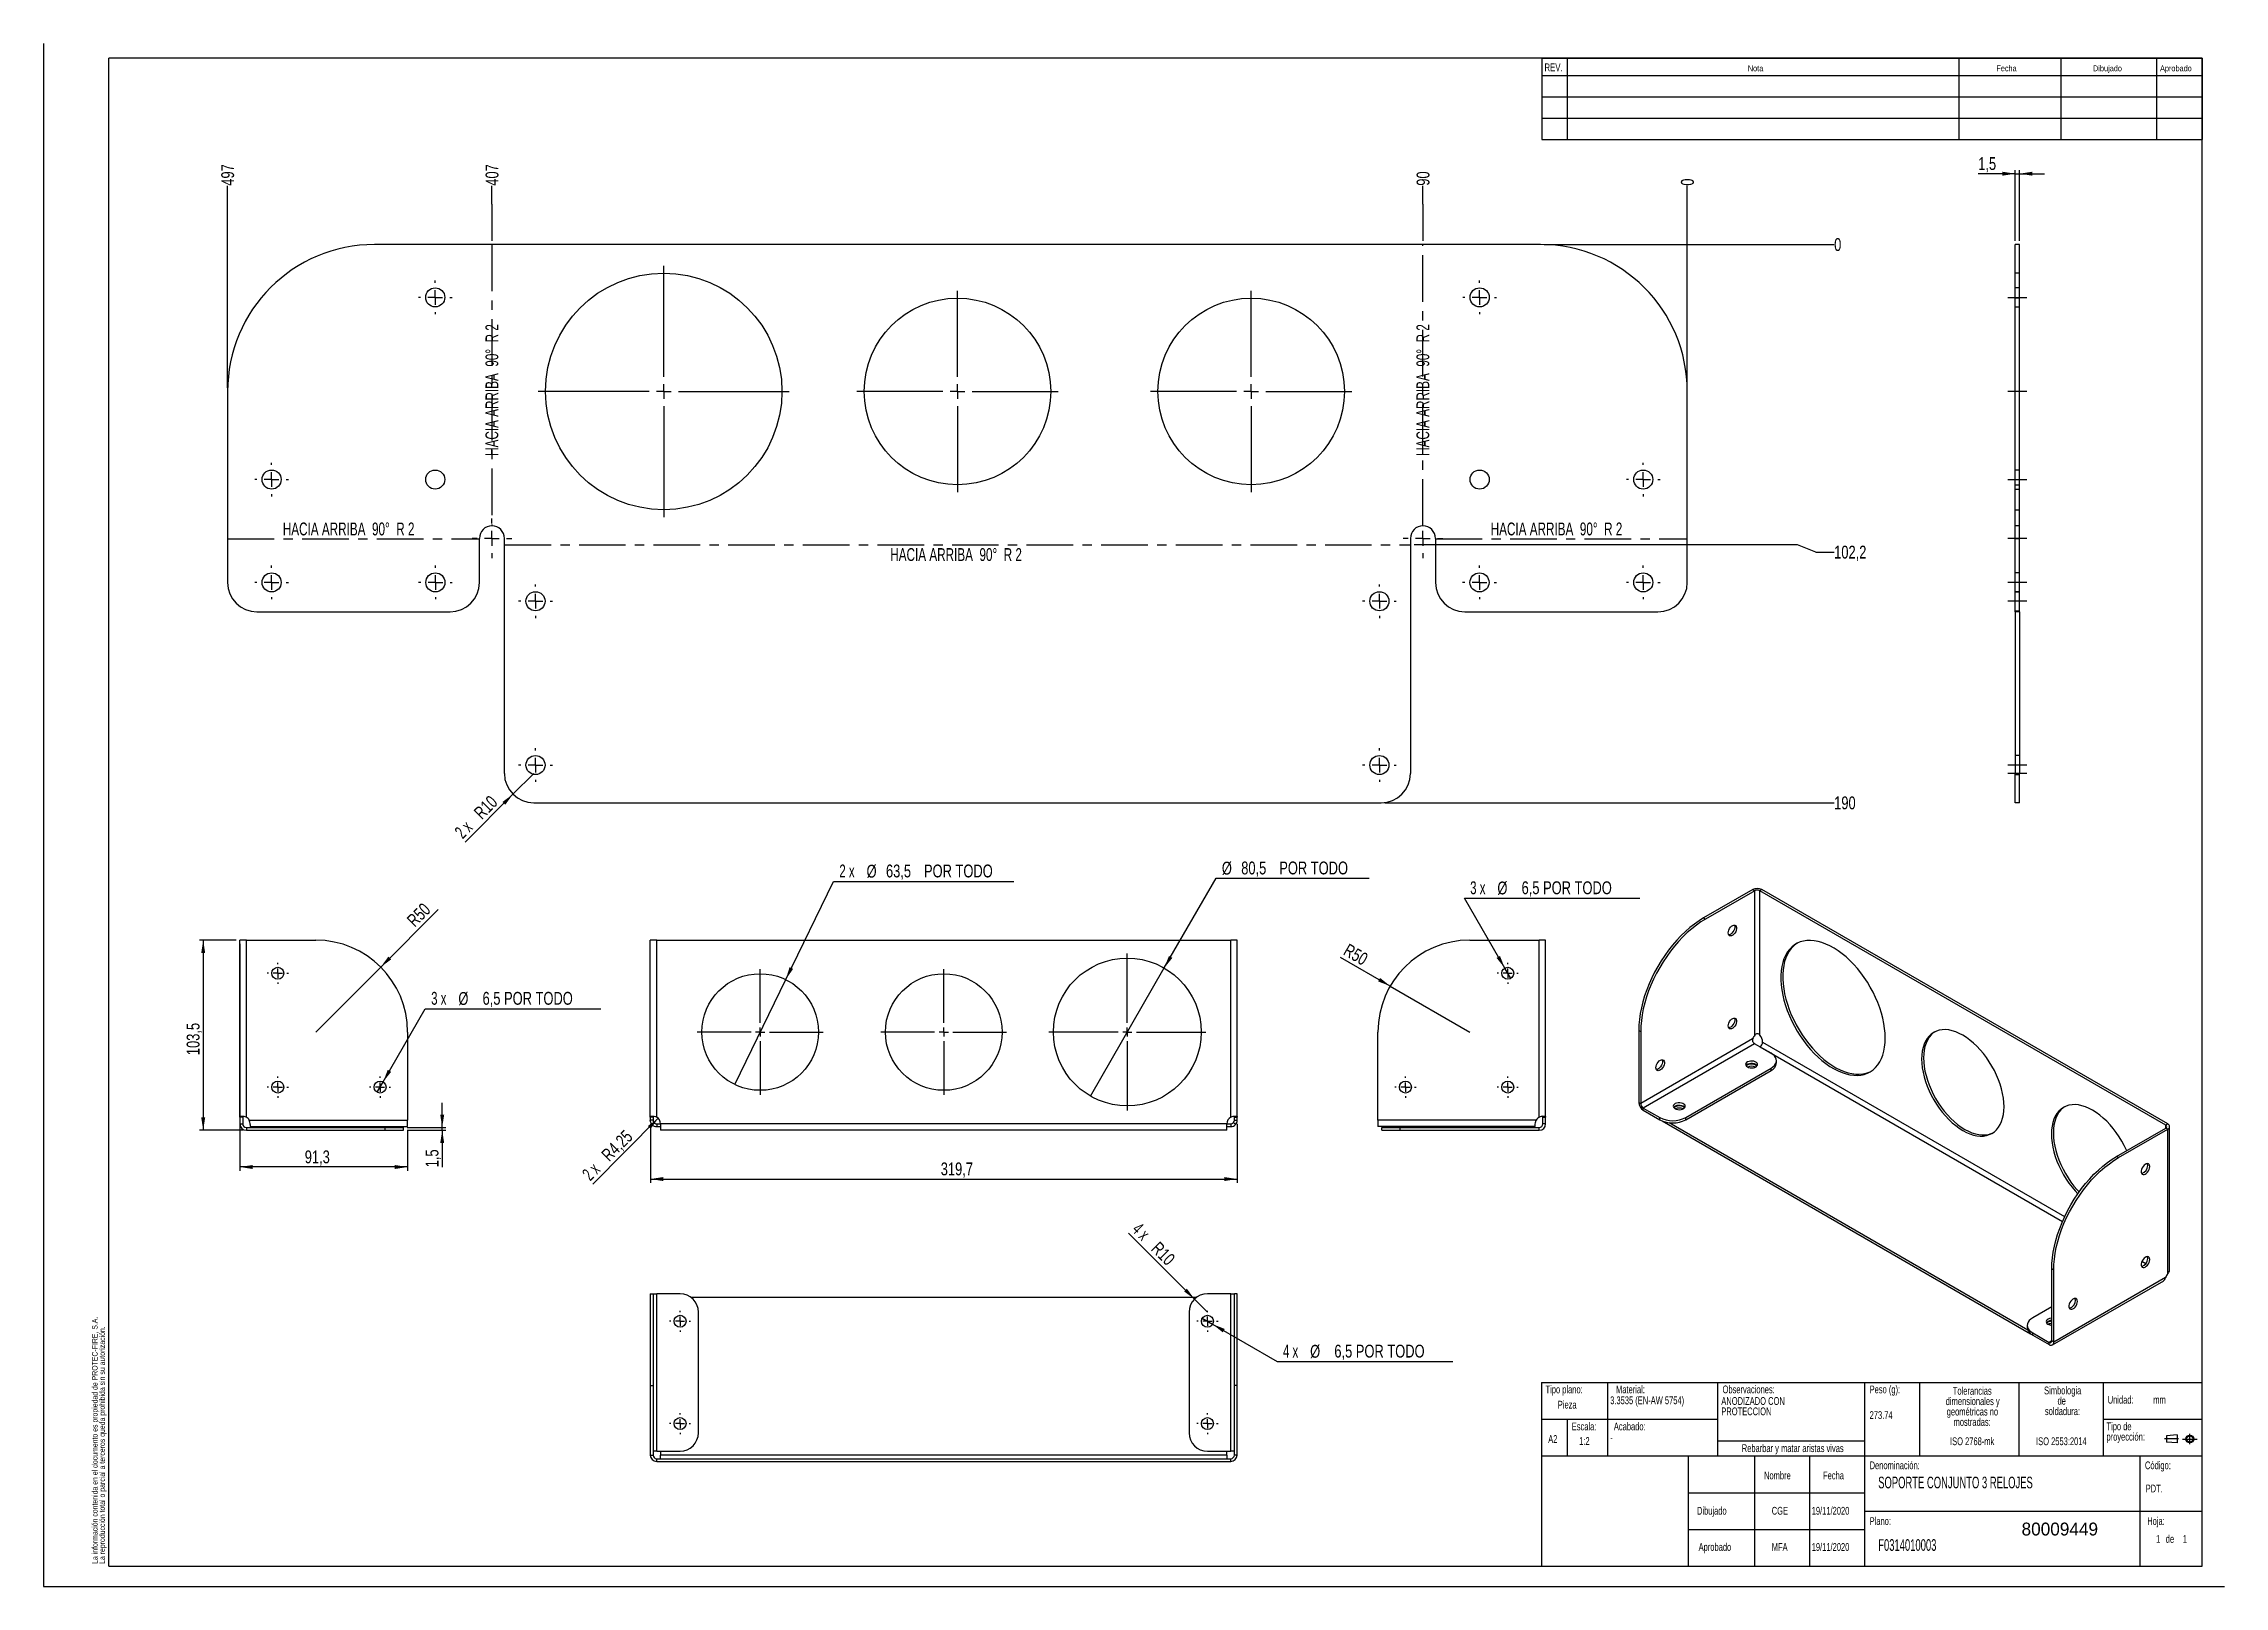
# Model space of a CAD drawing. Extents: x 0 to 1312, y -77 to 420.
# Drawn here: x 0 to 594, y 0 to 420 of the extents above; entities that cross this region are included whole.
import ezdxf

# ---------------------------------------------------------------- set-up
doc = ezdxf.new("R2010")
doc.units = 0
doc.linetypes.add('CENTERX2', pattern=[20.32, 12.7, -2.54, 2.54, -2.54])
doc.linetypes.add('HIDDEN', pattern=[1.905, 1.27, -0.635])
doc.layers.get('0').update_dxf_attribs({"linetype": 'CONTINUOUS'})
for name, color, linetype in [('FORMATO', 7, 'CONTINUOUS'), ('MARCADO', 5, 'CONTINUOUS'), ('SLD-0', 179, 'CONTINUOUS')]:
    doc.layers.add(name, color=color, linetype=linetype)
doc.styles.add('SLDTEXTSTYLE0', font='TXT', dxfattribs={"width": 0.75})
doc.styles.add('SLDTEXTSTYLE1', font='TXT', dxfattribs={"width": 0.605})
doc.styles.add('SLDTEXTSTYLE2', font='TXT', dxfattribs={"width": 0.666667})
doc.styles.add('SLDTEXTSTYLE3', font='TXT', dxfattribs={"width": 0.681818})
doc.dimstyles.new('SLDDIMSTYLE0', dxfattribs={"dimtxt": 3.5, "dimasz": 3.5, "dimexe": 0, "dimexo": 0.0625, "dimgap": 0.875, "dimtad": 0, "dimtih": 1, "dimtoh": 1, "dimdec": 0, "dimlfac": 1.25, "dimrnd": 1e-09, "dimdsep": 46, "dimtxsty": 'SLDTEXTSTYLE0', "dimblk1": 'NONE', "dimblk2": 'NONE', "dimsah": 1, "dimcen": 0.09, "dimadec": 0, "dimazin": 0, "dimtfac": 1, "dimtdec": 0, "dimtofl": 0, "dimtmove": 0, "dimatfit": 3, "dimldrblk": 'NONE', "dimfxl": 1, "dimtolj": 1, "dimtzin": 12, "dimarcsym": 0})
doc.dimstyles.new('SLDDIMSTYLE1', dxfattribs={"dimtxt": 3.5, "dimasz": 3.5, "dimexe": 0, "dimexo": 0.0625, "dimgap": 0.875, "dimtad": 0, "dimtih": 1, "dimtoh": 1, "dimdec": 1, "dimlfac": 1.25, "dimrnd": 1e-09, "dimzin": 12, "dimdsep": 46, "dimtxsty": 'SLDTEXTSTYLE0', "dimblk1": 'NONE', "dimblk2": 'NONE', "dimsah": 1, "dimcen": 0.09, "dimadec": 0, "dimazin": 0, "dimtfac": 1, "dimtdec": 1, "dimtofl": 0, "dimtmove": 0, "dimatfit": 3, "dimldrblk": 'NONE', "dimfxl": 1, "dimtolj": 1, "dimtzin": 12, "dimarcsym": 0})
doc.dimstyles.new('SLDDIMSTYLE10', dxfattribs={"dimtxt": 3.5, "dimasz": 3.5, "dimexe": 0, "dimexo": 0.0625, "dimgap": 0.875, "dimtad": 1, "dimdec": 1, "dimlfac": 2, "dimrnd": 1e-09, "dimzin": 12, "dimdsep": 46, "dimtxsty": 'SLDTEXTSTYLE0', "dimsah": 1, "dimcen": 0, "dimadec": 0, "dimazin": 0, "dimtfac": 1, "dimtdec": 1, "dimtofl": 0, "dimtmove": 0, "dimatfit": 3, "dimfxl": 1, "dimtolj": 1, "dimtzin": 12, "dimarcsym": 0})
doc.dimstyles.new('SLDDIMSTYLE2', dxfattribs={"dimtxt": 3.5, "dimasz": 3.5, "dimexe": 0, "dimexo": 0.0625, "dimgap": 0.875, "dimtad": 1, "dimdec": 1, "dimlfac": 1.25, "dimrnd": 1e-09, "dimzin": 12, "dimdsep": 46, "dimtxsty": 'SLDTEXTSTYLE0', "dimsah": 1, "dimcen": 0, "dimadec": 0, "dimazin": 0, "dimtfac": 1, "dimtdec": 1, "dimtofl": 0, "dimtmove": 0, "dimatfit": 3, "dimfxl": 1, "dimtolj": 1, "dimtzin": 12, "dimarcsym": 0})
doc.dimstyles.new('SLDDIMSTYLE3', dxfattribs={"dimtxt": 3.5, "dimasz": 3.5, "dimexe": 0, "dimexo": 0.0625, "dimgap": 0.875, "dimtad": 1, "dimdec": 1, "dimlfac": 2, "dimrnd": 1e-09, "dimzin": 12, "dimdsep": 46, "dimtxsty": 'SLDTEXTSTYLE0', "dimsah": 1, "dimcen": 0.09, "dimadec": 0, "dimazin": 0, "dimtfac": 1, "dimtdec": 1, "dimtofl": 0, "dimtmove": 0, "dimatfit": 3, "dimfxl": 1, "dimtolj": 1, "dimtzin": 12, "dimarcsym": 0})
doc.dimstyles.new('SLDDIMSTYLE4', dxfattribs={"dimtxt": 3.5, "dimasz": 3.5, "dimexe": 0, "dimexo": 0.0625, "dimgap": 0.875, "dimtad": 1, "dimdec": 1, "dimlfac": 2, "dimrnd": 1e-09, "dimzin": 12, "dimdsep": 46, "dimtxsty": 'SLDTEXTSTYLE0', "dimsah": 1, "dimcen": 0.09, "dimadec": 0, "dimazin": 0, "dimtfac": 1, "dimtdec": 1, "dimtmove": 0, "dimatfit": 0, "dimfxl": 1, "dimtolj": 1, "dimtzin": 12, "dimarcsym": 0})
doc.dimstyles.new('SLDDIMSTYLE5', dxfattribs={"dimtxt": 3.5, "dimasz": 3.5, "dimexe": 0, "dimexo": 0.0625, "dimgap": 0.875, "dimtad": 0, "dimtih": 1, "dimtoh": 1, "dimdec": 1, "dimlfac": 2, "dimrnd": 1e-09, "dimzin": 12, "dimdsep": 46, "dimtxsty": 'SLDTEXTSTYLE0', "dimblk1": 'NONE', "dimsah": 1, "dimcen": 0, "dimadec": 0, "dimazin": 0, "dimtfac": 1, "dimtdec": 1, "dimtmove": 0, "dimatfit": 3, "dimldrblk": 'NONE', "dimfxl": 1, "dimtolj": 1, "dimtzin": 12, "dimarcsym": 0})
doc.dimstyles.new('SLDDIMSTYLE6', dxfattribs={"dimtxt": 3.5, "dimasz": 3.5, "dimexe": 0, "dimexo": 0.0625, "dimgap": 0.875, "dimtad": 1, "dimdec": 1, "dimlfac": 2, "dimrnd": 1e-09, "dimzin": 12, "dimdsep": 46, "dimtxsty": 'SLDTEXTSTYLE0', "dimsah": 1, "dimcen": 0, "dimadec": 0, "dimazin": 0, "dimtfac": 1, "dimtdec": 1, "dimtofl": 0, "dimtmove": 0, "dimatfit": 3, "dimfxl": 1, "dimtolj": 1, "dimtzin": 12, "dimarcsym": 0})
doc.dimstyles.new('SLDDIMSTYLE7', dxfattribs={"dimtxt": 3.5, "dimasz": 3.5, "dimexe": 0, "dimexo": 0.0625, "dimgap": 0.875, "dimtad": 0, "dimtih": 1, "dimtoh": 1, "dimdec": 1, "dimlfac": 2, "dimrnd": 1e-09, "dimzin": 12, "dimdsep": 46, "dimtxsty": 'SLDTEXTSTYLE0', "dimblk1": 'NONE', "dimsah": 1, "dimcen": 0, "dimadec": 0, "dimazin": 0, "dimtfac": 1, "dimtdec": 1, "dimtmove": 0, "dimatfit": 3, "dimldrblk": 'NONE', "dimfxl": 1, "dimtolj": 1, "dimtzin": 12, "dimarcsym": 0})
doc.dimstyles.new('SLDDIMSTYLE8', dxfattribs={"dimtxt": 3.5, "dimasz": 3.5, "dimexe": 0, "dimexo": 0.0625, "dimgap": 0.875, "dimtad": 1, "dimlfac": 2, "dimrnd": 1e-09, "dimzin": 12, "dimdsep": 46, "dimtxsty": 'SLDTEXTSTYLE0', "dimsah": 1, "dimcen": 0, "dimadec": 0, "dimazin": 0, "dimtfac": 1, "dimtofl": 0, "dimtmove": 1, "dimatfit": 3, "dimfxl": 1, "dimtolj": 1, "dimtzin": 12, "dimarcsym": 0})
doc.dimstyles.new('SLDDIMSTYLE9', dxfattribs={"dimtxt": 3.5, "dimasz": 3.5, "dimexe": 0, "dimexo": 0.0625, "dimgap": 0.875, "dimtad": 1, "dimdec": 1, "dimlfac": 1.25, "dimrnd": 1e-09, "dimzin": 12, "dimdsep": 46, "dimtxsty": 'SLDTEXTSTYLE0', "dimsah": 1, "dimcen": 0.09, "dimadec": 0, "dimazin": 0, "dimtfac": 1, "dimtdec": 1, "dimtmove": 0, "dimatfit": 0, "dimfxl": 1, "dimtolj": 1, "dimtzin": 12, "dimarcsym": 0})

msp = doc.modelspace()

# ---------------------------------------------------------------- texts
at = {"color": 7, "linetype": 'Continuous', "char_height": 3.5, "attachment_point": 2, "rotation": 90, "style": 'SLDTEXTSTYLE3'}
for insert in [(120.3517, 325.6916), (373.9271, 325.6916)]:
    msp.add_mtext('HACIA ARRIBA  90°  R 2', dxfattribs=dict(at, insert=insert))
at = {"color": 7, "linetype": 'Continuous', "char_height": 3.5, "attachment_point": 2, "style": 'SLDTEXTSTYLE3'}
for insert in [(83.0803, 289.6264), (412.0803, 289.6264), (248.5432, 282.6564)]:
    msp.add_mtext('HACIA ARRIBA  90°  R 2', dxfattribs=dict(at, insert=insert))
at = {"layer": 'FORMATO', "attachment_point": 1, "style": 'SLDTEXTSTYLE0'}
for s, insert, char_height in [('REV.', (408.8041, 414.5987), 2.11667), ('Nota', (464.1928, 414.0724), 1.5875), ('Fecha', (531.8948, 414.0724), 1.5875), ('Dibujado', (558.2293, 414.0724), 1.5875), ('Aprobado', (576.4785, 414.0724), 1.5875)]:
    msp.add_mtext(s, dxfattribs=dict(at, insert=insert, char_height=char_height))
at = {"layer": 'MARCADO', "insert": (538.7628, 17.3561), "char_height": 3.5, "attachment_point": 1}
msp.add_mtext_dynamic_manual_height_columns('80009449', width=28.645298, gutter_width=17.5, heights=[0], dxfattribs=at)
at = {"layer": 'SLD-0', "style": 'SLDTEXTSTYLE1'}
for s, insert, char_height, attachment_point in [('Tipo plano:', (409.0977, 54.6809), 2.116667, 1), ('Material:', (428.2981, 54.6809), 2.11667, 1), ('Observaciones:', (457.307, 54.6809), 2.116667, 1), ('Peso (g):', (497.3715, 54.6809), 2.11667, 1), ('Pieza', (412.441, 50.5192), 2.11667, 1), ('3.3535 (EN-AW 5754)', (426.7051, 51.7056), 2.116667, 1), ('273.74', (497.3715, 47.6813), 2.11667, 1), ('Unidad:', (562.2146, 51.8706), 2.11667, 1), ('mm', (574.6306, 51.8706), 2.11667, 1), ('Escala:', (416.2315, 44.6015), 2.11667, 1), ('Acabado:', (427.7067, 44.6015), 2.11667, 1), ('A2', (409.8278, 41.1744), 2.11667, 1), ('1:2', (418.2587, 40.6347), 2.11667, 1), ('-', (426.7051, 41.4955), 2.1167, 1), ('Rebarbar y matar aristas vivas', (476.42, 38.6733), 2.116667, 2), ('ISO 2768-mk', (525.305, 40.56), 2.116667, 2), ('ISO 2553:2014', (549.5938, 40.56), 2.116667, 2), ('Nombre', (468.6062, 31.2548), 2.11667, 1), ('Fecha', (484.6768, 31.2548), 2.11667, 1), ('Denominación:', (497.3715, 34.0143), 2.116667, 1), ('SOPORTE CONJUNTO 3 RELOJES', (499.7074, 29.8619), 3.175, 1), ('Código:', (572.3664, 34.0143), 2.11667, 1), ('PDT.', (572.5548, 27.6932), 2.11667, 1), ('Dibujado', (450.3416, 21.6403), 2.11667, 1), ('CGE', (470.7035, 21.6403), 2.11667, 1), ('19/11/2020', (481.5971, 21.6403), 2.11667, 1), ('Plano:', (497.3715, 18.8383), 2.11667, 1), ('Hoja:', (572.9823, 18.8383), 2.11667, 1), ('Aprobado', (450.793, 11.7824), 2.11667, 1), ('19/11/2020', (481.5971, 11.7824), 2.11667, 1), ('F0314010003', (499.7074, 12.8468), 3.175, 1), ('1', (575.3811, 13.9749), 2.1167, 1), ('1', (575.3811, 13.9749), 2.1167, 1), ('de', (578.0459, 13.9749), 2.11667, 1), ('de', (578.0459, 13.9749), 2.11667, 1), ('1', (582.6992, 13.9749), 2.1167, 1), ('1', (582.6992, 13.9749), 2.1167, 1), ('MFA', (470.7035, 11.7824), 2.11667, 1)]:
    msp.add_mtext(s, dxfattribs=dict(at, insert=insert, char_height=char_height, attachment_point=attachment_point))

# ---------------------------------------------------------------- blocks, each defined once
blk = doc.blocks.new('BLOQUE3')
at = {"color": 7, "linetype": 'CENTERX2'}
for p, q in [((397.92, 130.06), (394.8, 130.06)), ((398.88, 130.02), (402.16, 130.02)), ((400.52, 128.85), (400.52, 131.19))]:
    blk.add_line(p, q, dxfattribs=at)
at = {"color": 7, "linetype": 'Continuous'}
for p, q in [((397.68, 130.95), (395.23, 130.77)), ((395.23, 130.77), (395.23, 129.34)), ((397.68, 129.16), (395.23, 129.34)), ((397.68, 130.95), (397.68, 129.16))]:
    blk.add_line(p, q, dxfattribs=at)
for radius in [0.892, 0.713]:
    blk.add_circle((400.52, 130.02), radius, dxfattribs=at)
blk = doc.blocks.new('SW_NOTE_0')
at = {"layer": 'FORMATO', "color": 0, "char_height": 1.5, "attachment_point": 1, "rotation": 90, "style": 'SLDTEXTSTYLE0'}
for s, insert in [('La información contenida en el documento es propiedad de PROTEC-FIRE, S.A.', (-1.93, 0)), ('La reproducción total o parcial a terceros queda prohibida sin su autorización.', (0.07, 0))]:
    blk.add_mtext(s, dxfattribs=dict(at, insert=insert))
blk = doc.blocks.new('SW_NOTE_0_1')
at = {"layer": 'SLD-0', "color": 0, "attachment_point": 1, "style": 'SLDTEXTSTYLE1'}
for s, insert, char_height in [('ANODIZADO CON', (0, 2.73), 2.1167), ('PROTECCION', (0, -0.09), 2.117)]:
    blk.add_mtext(s, dxfattribs=dict(at, insert=insert, char_height=char_height))
blk = doc.blocks.new('SW_NOTE_0_2')
at = {"layer": 'SLD-0', "color": 0, "char_height": 2.117, "attachment_point": 2, "style": 'SLDTEXTSTYLE1'}
for s, insert in [('Simbologia', (7.11, 2.73)), ('de', (6.84, -0.09)), ('soldadura:', (7.06, -2.92))]:
    blk.add_mtext(s, dxfattribs=dict(at, insert=insert))
blk = doc.blocks.new('SW_NOTE_0_3')
at = {"layer": 'SLD-0', "color": 0, "attachment_point": 1, "style": 'SLDTEXTSTYLE1'}
for s, insert, char_height in [('Tipo de', (0, 2.73), 2.117), ('proyección:', (0, -0.09), 2.1167)]:
    blk.add_mtext(s, dxfattribs=dict(at, insert=insert, char_height=char_height))
blk = doc.blocks.new('SW_NOTE_0_4')
at = {"layer": 'SLD-0', "color": 0, "attachment_point": 2, "style": 'SLDTEXTSTYLE1'}
for s, insert, char_height in [('dimensionales y', (7.54, -0.09), 2.1167), ('Tolerancias', (7.41, 2.73), 2.1167), ('geométricas no', (7.46, -2.92), 2.1167), ('mostradas:', (7.38, -5.74), 2.117)]:
    blk.add_mtext(s, dxfattribs=dict(at, insert=insert, char_height=char_height))
blk = doc.blocks.new('_D')
at = {"layer": 'FORMATO', "transparency": 16777216}
blk.add_line((408.71, 365.32), (487.71, 365.32), dxfattribs=at)
at = {"layer": 'FORMATO', "transparency": 16777216, "insert": (487.71, 367.05), "char_height": 3.5, "attachment_point": 1, "style": 'SLDTEXTSTYLE0'}
blk.add_mtext('0', dxfattribs=at)
blk = doc.blocks.new('_NONE')
blk = doc.blocks.new('_D_5')
at = {"layer": 'FORMATO', "color": 7, "transparency": 16777216}
for p, q in [((477.71, 283.59), (373.31, 283.59)), ((482.71, 281.59), (477.71, 283.59)), ((482.71, 281.59), (487.71, 281.59))]:
    blk.add_line(p, q, dxfattribs=at)
at = {"layer": 'FORMATO', "color": 7, "transparency": 16777216, "insert": (487.71, 283.32), "char_height": 3.5, "attachment_point": 1, "style": 'SLDTEXTSTYLE0'}
blk.add_mtext('102,2', dxfattribs=at)
blk = doc.blocks.new('_D_10')
at = {"layer": 'FORMATO', "color": 7, "transparency": 16777216}
blk.add_line((365.31, 213.32), (487.71, 213.32), dxfattribs=at)
at = {"layer": 'FORMATO', "color": 7, "transparency": 16777216, "insert": (487.71, 215.05), "char_height": 3.5, "attachment_point": 1, "style": 'SLDTEXTSTYLE0'}
blk.add_mtext('190', dxfattribs=at)
blk = doc.blocks.new('_D_11')
at = {"layer": 'FORMATO', "transparency": 16777216}
blk.add_line((447.71, 326.32), (447.71, 381.32), dxfattribs=at)
at = {"layer": 'FORMATO', "transparency": 16777216, "insert": (445.98, 381.32), "char_height": 3.5, "attachment_point": 1, "rotation": 90, "style": 'SLDTEXTSTYLE0'}
blk.add_mtext('0', dxfattribs=at)
blk = doc.blocks.new('_D_15')
at = {"layer": 'FORMATO', "color": 7, "transparency": 16777216}
for p, q in [((375.71, 376.32), (375.71, 381.32)), ((375.71, 376.32), (375.71, 371.32)), ((375.71, 371.32), (375.71, 366.32))]:
    blk.add_line(p, q, dxfattribs=at)
at = {"layer": 'FORMATO', "color": 7, "transparency": 16777216, "insert": (373.98, 381.32), "char_height": 3.5, "attachment_point": 1, "rotation": 90, "style": 'SLDTEXTSTYLE0'}
blk.add_mtext('90', dxfattribs=at)
blk = doc.blocks.new('_D_23')
at = {"layer": 'FORMATO', "color": 7, "transparency": 16777216}
for p, q in [((122.11, 376.32), (122.11, 381.32)), ((122.11, 376.32), (122.11, 371.32)), ((122.11, 371.32), (122.11, 366.32))]:
    blk.add_line(p, q, dxfattribs=at)
at = {"layer": 'FORMATO', "color": 7, "transparency": 16777216, "insert": (120.38, 381.32), "char_height": 3.5, "attachment_point": 1, "rotation": 90, "style": 'SLDTEXTSTYLE0'}
blk.add_mtext('407', dxfattribs=at)
blk = doc.blocks.new('_D_27')
at = {"layer": 'FORMATO', "color": 7, "transparency": 16777216}
blk.add_line((50.11, 326.32), (50.11, 381.32), dxfattribs=at)
at = {"layer": 'FORMATO', "color": 7, "transparency": 16777216, "insert": (48.38, 381.32), "char_height": 3.5, "attachment_point": 1, "rotation": 90, "style": 'SLDTEXTSTYLE0'}
blk.add_mtext('497', dxfattribs=at)
blk = doc.blocks.new('_D_28')
at = {"layer": 'FORMATO', "color": 7, "transparency": 16777216}
for q in [(133.51, 221.32), (114.83, 202.64)]:
    blk.add_line((127.85, 215.66), q, dxfattribs=at)
blk.add_solid([(127.85, 215.66), (125, 213.57), (125.76, 212.81)], dxfattribs=at)
at = {"layer": 'FORMATO', "color": 7, "transparency": 16777216, "char_height": 3.5, "attachment_point": 1, "rotation": 45}
for s, insert, style in [('R10', (116.9, 211.05), 'SLDTEXTSTYLE0'), ('2 x', (111.66, 205.81), 'SLDTEXTSTYLE2')]:
    blk.add_mtext(s, dxfattribs=dict(at, insert=insert, style=style))
blk = doc.blocks.new('SW_CENTERMARKSYMBOL_0')
at = {"layer": 'FORMATO', "color": 0}
for p, q in [((-4, 0), (-4.6, 0)), ((0, 0), (-2, 0)), ((0, 4), (0, 4.6)), ((0, 0), (0, 2)), ((0, 0), (0, -2)), ((0, 0), (2, 0)), ((4, 0), (4.6, 0)), ((0, -4), (0, -4.6))]:
    blk.add_line(p, q, dxfattribs=at)
blk = doc.blocks.new('SW_CENTERMARKSYMBOL_1')
at = {"layer": 'FORMATO', "color": 0}
for p, q in [((-4, 0), (-4.6, 0)), ((0, 0), (-2, 0)), ((0, 4), (0, 4.6)), ((0, 0), (0, 2)), ((0, 0), (0, -2)), ((0, 0), (2, 0)), ((4, 0), (4.6, 0)), ((0, -4), (0, -4.6))]:
    blk.add_line(p, q, dxfattribs=at)
blk = doc.blocks.new('SW_CENTERMARKSYMBOL_2')
at = {"layer": 'FORMATO', "color": 0}
for p, q in [((-4, 0), (-4.6, 0)), ((0, 0), (-2, 0)), ((0, 4), (0, 4.6)), ((0, 0), (0, 2)), ((0, 0), (0, -2)), ((0, 0), (2, 0)), ((4, 0), (4.6, 0)), ((0, -4), (0, -4.6))]:
    blk.add_line(p, q, dxfattribs=at)
blk = doc.blocks.new('SW_CENTERMARKSYMBOL_3')
at = {"layer": 'FORMATO', "color": 0}
for p, q in [((-4, 0), (-4.6, 0)), ((0, 0), (-2, 0)), ((0, 4), (0, 4.6)), ((0, 0), (0, 2)), ((0, 0), (0, -2)), ((0, 0), (2, 0)), ((4, 0), (4.6, 0)), ((0, -4), (0, -4.6))]:
    blk.add_line(p, q, dxfattribs=at)
blk = doc.blocks.new('SW_CENTERMARKSYMBOL_4')
at = {"layer": 'FORMATO', "color": 0}
for p, q in [((-4, 0), (-4.6, 0)), ((0, 0), (-2, 0)), ((0, 4), (0, 4.6)), ((0, 0), (0, 2)), ((0, 0), (0, -2)), ((0, 0), (2, 0)), ((4, 0), (4.6, 0)), ((0, -4), (0, -4.6))]:
    blk.add_line(p, q, dxfattribs=at)
blk = doc.blocks.new('SW_CENTERMARKSYMBOL_5')
at = {"layer": 'FORMATO', "color": 0}
for p, q in [((-4, 0), (-4.6, 0)), ((0, 0), (-2, 0)), ((0, 4), (0, 4.6)), ((0, 0), (0, 2)), ((0, 0), (0, -2)), ((0, 0), (2, 0)), ((4, 0), (4.6, 0)), ((0, -4), (0, -4.6))]:
    blk.add_line(p, q, dxfattribs=at)
blk = doc.blocks.new('SW_CENTERMARKSYMBOL_6')
at = {"layer": 'FORMATO', "color": 0}
for p, q in [((-4, 0), (-4.6, 0)), ((0, 0), (-2, 0)), ((0, 4), (0, 4.6)), ((0, 0), (0, 2)), ((0, 0), (0, -2)), ((0, 0), (2, 0)), ((4, 0), (4.6, 0)), ((0, -4), (0, -4.6))]:
    blk.add_line(p, q, dxfattribs=at)
blk = doc.blocks.new('SW_CENTERMARKSYMBOL_7')
at = {"layer": 'FORMATO', "color": 0}
for p, q in [((-4, 0), (-4.6, 0)), ((0, 0), (-2, 0)), ((0, 4), (0, 4.6)), ((0, 0), (0, 2)), ((0, 0), (0, -2)), ((0, 0), (2, 0)), ((4, 0), (4.6, 0)), ((0, -4), (0, -4.6))]:
    blk.add_line(p, q, dxfattribs=at)
blk = doc.blocks.new('SW_CENTERMARKSYMBOL_8')
at = {"layer": 'FORMATO', "color": 0}
for p, q in [((-4, 0), (-4.6, 0)), ((0, 0), (-2, 0)), ((0, 4), (0, 4.6)), ((0, 0), (0, 2)), ((0, 0), (0, -2)), ((0, 0), (2, 0)), ((4, 0), (4.6, 0)), ((0, -4), (0, -4.6))]:
    blk.add_line(p, q, dxfattribs=at)
blk = doc.blocks.new('SW_CENTERMARKSYMBOL_9')
at = {"layer": 'FORMATO', "color": 0}
for p, q in [((-4, 0), (-4.6, 0)), ((0, 0), (-2, 0)), ((0, 4), (0, 4.6)), ((0, 0), (0, 2)), ((0, 0), (0, -2)), ((0, 0), (2, 0)), ((4, 0), (4.6, 0)), ((0, -4), (0, -4.6))]:
    blk.add_line(p, q, dxfattribs=at)
blk = doc.blocks.new('SW_CENTERMARKSYMBOL_10')
at = {"layer": 'FORMATO', "color": 0}
for p, q in [((0, 4), (0, 34.2)), ((-4, 0), (-34.2, 0)), ((0, 0), (-2, 0)), ((0, 0), (0, 2)), ((0, 0), (0, -2)), ((0, 0), (2, 0)), ((4, 0), (34.2, 0)), ((0, -4), (0, -34.2))]:
    blk.add_line(p, q, dxfattribs=at)
blk = doc.blocks.new('SW_CENTERMARKSYMBOL_11')
at = {"layer": 'FORMATO', "color": 0}
for p, q in [((0, 4), (0, 27.4)), ((-4, 0), (-27.4, 0)), ((0, 0), (-2, 0)), ((0, 0), (0, 2)), ((0, 0), (0, -2)), ((0, 0), (2, 0)), ((4, 0), (27.4, 0)), ((0, -4), (0, -27.4))]:
    blk.add_line(p, q, dxfattribs=at)
blk = doc.blocks.new('SW_CENTERMARKSYMBOL_12')
at = {"layer": 'FORMATO', "color": 0}
for p, q in [((0, 4), (0, 27.4)), ((-4, 0), (-27.4, 0)), ((0, 0), (-2, 0)), ((0, 0), (0, 2)), ((0, 0), (0, -2)), ((0, 0), (2, 0)), ((4, 0), (27.4, 0)), ((0, -4), (0, -27.4))]:
    blk.add_line(p, q, dxfattribs=at)
blk = doc.blocks.new('SW_CENTERMARKSYMBOL_13')
at = {"layer": 'FORMATO', "color": 0}
for p, q in [((-4, 0), (-4.6, 0)), ((0, 0), (-2, 0)), ((0, 4), (0, 4.6)), ((0, 0), (0, 2)), ((0, 0), (0, -2)), ((0, 0), (2, 0)), ((4, 0), (4.6, 0)), ((0, -4), (0, -4.6))]:
    blk.add_line(p, q, dxfattribs=at)
blk = doc.blocks.new('SW_CENTERMARKSYMBOL_14')
at = {"layer": 'FORMATO', "color": 0}
for p, q in [((-4, 0), (-4.6, 0)), ((0, 0), (-2, 0)), ((0, 4), (0, 4.6)), ((0, 0), (0, 2)), ((0, 0), (0, -2)), ((0, 0), (2, 0)), ((4, 0), (4.6, 0)), ((0, -4), (0, -4.6))]:
    blk.add_line(p, q, dxfattribs=at)
blk = doc.blocks.new('SW_CENTERMARKSYMBOL_15')
at = {"layer": 'FORMATO', "color": 0}
for p, q in [((-4, 0), (-5.4, 0)), ((0, 0), (-2, 0)), ((0, 4), (0, 5.4)), ((0, 0), (0, 2)), ((0, 0), (0, -2)), ((0, 0), (2, 0)), ((4, 0), (5.4, 0)), ((0, -4), (0, -5.4))]:
    blk.add_line(p, q, dxfattribs=at)
blk = doc.blocks.new('SW_CENTERMARKSYMBOL_16')
at = {"layer": 'FORMATO', "color": 0}
for p, q in [((-4, 0), (-5.4, 0)), ((0, 0), (-2, 0)), ((0, 4), (0, 5.4)), ((0, 0), (0, 2)), ((0, 0), (0, -2)), ((0, 0), (2, 0)), ((4, 0), (5.4, 0)), ((0, -4), (0, -5.4))]:
    blk.add_line(p, q, dxfattribs=at)
blk = doc.blocks.new('_D_29')
at = {"layer": 'FORMATO', "color": 7, "transparency": 16777216}
for p, q in [((53.47, 174.92), (53.47, 113.17)), ((99.14, 124.17), (99.14, 113.17)), ((99.14, 114.17), (53.47, 114.17))]:
    blk.add_line(p, q, dxfattribs=at)
for points in [[(53.47, 114.17), (56.97, 113.63), (56.97, 114.71)], [(99.14, 114.17), (95.64, 114.71), (95.64, 113.63)]]:
    blk.add_solid(points, dxfattribs=at)
at = {"layer": 'FORMATO', "color": 7, "transparency": 16777216, "insert": (71.13, 118.68), "char_height": 3.5, "attachment_point": 1, "style": 'SLDTEXTSTYLE0'}
blk.add_mtext('91,3', dxfattribs=at)
blk = doc.blocks.new('_D_30')
at = {"layer": 'FORMATO', "color": 7, "transparency": 16777216}
for p, q in [((52.47, 175.92), (42.47, 175.92)), ((43.47, 175.92), (43.47, 124.17)), ((54.22, 124.17), (42.47, 124.17))]:
    blk.add_line(p, q, dxfattribs=at)
for points in [[(43.47, 175.92), (42.93, 172.42), (44.01, 172.42)], [(43.47, 124.17), (44.01, 127.67), (42.93, 127.67)]]:
    blk.add_solid(points, dxfattribs=at)
at = {"layer": 'FORMATO', "color": 7, "transparency": 16777216, "insert": (38.96, 144.62), "char_height": 3.5, "attachment_point": 1, "rotation": 90, "style": 'SLDTEXTSTYLE0'}
blk.add_mtext('103,5', dxfattribs=at)
blk = doc.blocks.new('_D_31')
at = {"layer": 'FORMATO', "color": 7, "transparency": 16777216}
for p, q in [((108.57, 124.92), (108.57, 131.65)), ((99.06, 124.92), (109.57, 124.92)), ((108.57, 124.17), (108.57, 124.92)), ((99.06, 124.17), (109.57, 124.17)), ((108.57, 124.17), (108.57, 114.08))]:
    blk.add_line(p, q, dxfattribs=at)
for points in [[(108.57, 124.92), (109.11, 128.42), (108.03, 128.42)], [(108.57, 124.17), (108.03, 120.67), (109.11, 120.67)]]:
    blk.add_solid(points, dxfattribs=at)
at = {"layer": 'FORMATO', "color": 7, "transparency": 16777216, "insert": (104.06, 114.08), "char_height": 3.5, "attachment_point": 1, "rotation": 90, "style": 'SLDTEXTSTYLE0'}
blk.add_mtext('1,5', dxfattribs=at)
blk = doc.blocks.new('_D_32')
at = {"layer": 'FORMATO', "transparency": 16777216}
for p, q in [((92.46, 137.33), (103.97, 157.27)), ((103.97, 157.27), (151.81, 157.27)), ((90.83, 134.51), (92.46, 137.33))]:
    blk.add_line(p, q, dxfattribs=at)
blk.add_solid([(92.46, 137.33), (94.67, 140.09), (93.74, 140.63)], dxfattribs=at)
at = {"layer": 'FORMATO', "transparency": 16777216, "char_height": 3.5, "attachment_point": 1}
for s, insert, style in [('3 x', (105.56, 161.84), 'SLDTEXTSTYLE2'), ('%%c', (112.97, 161.79), 'SLDTEXTSTYLE0'), ('6,5 POR TODO', (119.56, 161.84), 'SLDTEXTSTYLE0')]:
    blk.add_mtext(s, dxfattribs=dict(at, insert=insert, style=style))
blk = doc.blocks.new('_D_33')
at = {"layer": 'FORMATO', "color": 7, "transparency": 16777216}
for q in [(107.48, 184.26), (74.14, 150.92)]:
    blk.add_line((91.82, 168.6), q, dxfattribs=at)
blk.add_solid([(91.82, 168.6), (94.68, 170.69), (93.91, 171.45)], dxfattribs=at)
at = {"layer": 'FORMATO', "color": 7, "transparency": 16777216, "insert": (98.64, 181.79), "char_height": 3.5, "attachment_point": 1, "rotation": 45, "style": 'SLDTEXTSTYLE0'}
blk.add_mtext('R50', dxfattribs=at)
blk = doc.blocks.new('SW_CENTERMARKSYMBOL_17')
at = {"layer": 'FORMATO', "color": 0}
for p, q in [((-2.5, 0), (-2.875, 0)), ((0, 0), (-1.25, 0)), ((0, 2.5), (0, 2.875)), ((0, 0), (0, 1.25)), ((0, 0), (0, -1.25)), ((0, 0), (1.25, 0)), ((2.5, 0), (2.875, 0)), ((0, -2.5), (0, -2.875))]:
    blk.add_line(p, q, dxfattribs=at)
blk = doc.blocks.new('SW_CENTERMARKSYMBOL_18')
at = {"layer": 'FORMATO', "color": 0}
for p, q in [((-2.5, 0), (-2.875, 0)), ((0, 0), (-1.25, 0)), ((0, 2.5), (0, 2.875)), ((0, 0), (0, 1.25)), ((0, 0), (0, -1.25)), ((0, 0), (1.25, 0)), ((2.5, 0), (2.875, 0)), ((0, -2.5), (0, -2.875))]:
    blk.add_line(p, q, dxfattribs=at)
blk = doc.blocks.new('SW_CENTERMARKSYMBOL_19')
at = {"layer": 'FORMATO', "color": 0}
for p, q in [((-2.5, 0), (-2.875, 0)), ((0, 0), (-1.25, 0)), ((0, 2.5), (0, 2.875)), ((0, 0), (0, 1.25)), ((0, 0), (0, -1.25)), ((0, 0), (1.25, 0)), ((2.5, 0), (2.875, 0)), ((0, -2.5), (0, -2.875))]:
    blk.add_line(p, q, dxfattribs=at)
blk = doc.blocks.new('_D_34')
at = {"layer": 'FORMATO', "color": 7, "transparency": 16777216}
for p, q in [((165.26, 125.92), (165.26, 109.89)), ((325.1, 125.92), (325.1, 109.89)), ((165.26, 110.89), (325.1, 110.89))]:
    blk.add_line(p, q, dxfattribs=at)
for points in [[(165.26, 110.89), (168.76, 110.35), (168.76, 111.43)], [(325.1, 110.89), (321.6, 111.43), (321.6, 110.35)]]:
    blk.add_solid(points, dxfattribs=at)
at = {"layer": 'FORMATO', "color": 7, "transparency": 16777216, "insert": (244.36, 115.4), "char_height": 3.5, "attachment_point": 1, "style": 'SLDTEXTSTYLE0'}
blk.add_mtext('319,7', dxfattribs=at)
blk = doc.blocks.new('_D_35')
at = {"layer": 'FORMATO', "transparency": 16777216}
for p, q in [((202.13, 165.19), (215.16, 191.94)), ((215.16, 191.94), (264.29, 191.94)), ((188.23, 136.65), (202.13, 165.19))]:
    blk.add_line(p, q, dxfattribs=at)
blk.add_solid([(202.13, 165.19), (204.15, 168.1), (203.18, 168.57)], dxfattribs=at)
at = {"layer": 'FORMATO', "transparency": 16777216, "char_height": 3.5, "attachment_point": 1}
for s, insert, style in [('2 x', (216.74, 196.51), 'SLDTEXTSTYLE2'), ('%%c', (224.16, 196.45), 'SLDTEXTSTYLE0'), ('63,5', (229.44, 196.51), 'SLDTEXTSTYLE0'), ('POR TODO', (239.8, 196.51), 'SLDTEXTSTYLE0')]:
    blk.add_mtext(s, dxfattribs=dict(at, insert=insert, style=style))
blk = doc.blocks.new('_D_36')
at = {"layer": 'FORMATO', "transparency": 16777216}
for p, q in [((305.24, 168.35), (319.34, 192.76)), ((319.34, 192.76), (361.06, 192.76)), ((285.12, 133.49), (305.24, 168.35))]:
    blk.add_line(p, q, dxfattribs=at)
blk.add_solid([(305.24, 168.35), (307.46, 171.11), (306.52, 171.65)], dxfattribs=at)
at = {"layer": 'FORMATO', "transparency": 16777216, "char_height": 3.5, "attachment_point": 1, "style": 'SLDTEXTSTYLE0'}
for s, insert in [('%%c', (320.93, 197.28)), ('80,5', (326.2, 197.33)), ('POR TODO', (336.57, 197.33))]:
    blk.add_mtext(s, dxfattribs=dict(at, insert=insert))
blk = doc.blocks.new('_D_37')
at = {"layer": 'FORMATO', "color": 7, "transparency": 16777216}
blk.add_line((167.43, 127.42), (149.58, 109.5), dxfattribs=at)
blk.add_solid([(167.43, 127.42), (164.58, 125.32), (165.34, 124.56)], dxfattribs=at)
at = {"layer": 'FORMATO', "color": 7, "transparency": 16777216, "char_height": 3.5, "attachment_point": 1, "rotation": 45}
for s, insert, style in [('R4,25', (151.63, 117.93), 'SLDTEXTSTYLE0'), ('2 x', (146.39, 112.69), 'SLDTEXTSTYLE2')]:
    blk.add_mtext(s, dxfattribs=dict(at, insert=insert, style=style))
blk = doc.blocks.new('SW_CENTERMARKSYMBOL_20')
at = {"layer": 'FORMATO', "color": 0}
for p, q in [((0, 2.5), (0, 17.125)), ((-2.5, 0), (-17.125, 0)), ((0, 0), (-1.25, 0)), ((0, 0), (0, 1.25)), ((0, 0), (0, -1.25)), ((0, 0), (1.25, 0)), ((2.5, 0), (17.125, 0)), ((0, -2.5), (0, -17.125))]:
    blk.add_line(p, q, dxfattribs=at)
blk = doc.blocks.new('SW_CENTERMARKSYMBOL_21')
at = {"layer": 'FORMATO', "color": 0}
for p, q in [((0, 2.5), (0, 17.125)), ((-2.5, 0), (-17.125, 0)), ((0, 0), (-1.25, 0)), ((0, 0), (0, 1.25)), ((0, 0), (0, -1.25)), ((0, 0), (1.25, 0)), ((2.5, 0), (17.125, 0)), ((0, -2.5), (0, -17.125))]:
    blk.add_line(p, q, dxfattribs=at)
blk = doc.blocks.new('SW_CENTERMARKSYMBOL_22')
at = {"layer": 'FORMATO', "color": 0}
for p, q in [((0, 2.5), (0, 21.375)), ((-2.5, 0), (-21.375, 0)), ((0, 0), (-1.25, 0)), ((0, 0), (0, 1.25)), ((0, 0), (0, -1.25)), ((0, 0), (1.25, 0)), ((2.5, 0), (21.375, 0)), ((0, -2.5), (0, -21.375))]:
    blk.add_line(p, q, dxfattribs=at)
blk = doc.blocks.new('_D_38')
at = {"layer": 'FORMATO', "color": 7, "transparency": 16777216}
for p, q in [((537.03, 384.59), (526.95, 384.59)), ((537.03, 366.32), (537.03, 385.59)), ((537.03, 384.59), (538.23, 384.59)), ((538.23, 366.32), (538.23, 385.59)), ((538.23, 384.59), (544.96, 384.59))]:
    blk.add_line(p, q, dxfattribs=at)
for points in [[(537.03, 384.59), (533.53, 385.13), (533.53, 384.05)], [(538.23, 384.59), (541.73, 384.05), (541.73, 385.13)]]:
    blk.add_solid(points, dxfattribs=at)
at = {"layer": 'FORMATO', "color": 7, "transparency": 16777216, "insert": (526.95, 389.1), "char_height": 3.5, "attachment_point": 1, "style": 'SLDTEXTSTYLE0'}
blk.add_mtext('1,5', dxfattribs=at)
blk = doc.blocks.new('_D_39')
at = {"layer": 'FORMATO', "transparency": 16777216}
for p, q in [((315.6, 72.99), (318.42, 71.37)), ((318.42, 71.37), (335.98, 61.23)), ((335.98, 61.23), (383.82, 61.23))]:
    blk.add_line(p, q, dxfattribs=at)
blk.add_solid([(318.42, 71.37), (321.18, 69.15), (321.72, 70.08)], dxfattribs=at)
at = {"layer": 'FORMATO', "transparency": 16777216, "char_height": 3.5, "attachment_point": 1}
for s, insert, style in [('4 x', (337.57, 65.79), 'SLDTEXTSTYLE2'), ('%%c', (344.98, 65.74), 'SLDTEXTSTYLE0'), ('6,5 POR TODO', (351.57, 65.79), 'SLDTEXTSTYLE0')]:
    blk.add_mtext(s, dxfattribs=dict(at, insert=insert, style=style))
blk = doc.blocks.new('_D_40')
at = {"layer": 'FORMATO', "color": 7, "transparency": 16777216}
for q in [(295.51, 96.17), (317.01, 74.68)]:
    blk.add_line((313.47, 78.21), q, dxfattribs=at)
blk.add_solid([(313.47, 78.21), (311.38, 81.07), (310.62, 80.31)], dxfattribs=at)
at = {"layer": 'FORMATO', "color": 7, "transparency": 16777216, "char_height": 3.5, "attachment_point": 1, "rotation": 315}
for s, insert, style in [('4 x', (298.69, 99.35), 'SLDTEXTSTYLE2'), ('R10', (303.93, 94.11), 'SLDTEXTSTYLE0')]:
    blk.add_mtext(s, dxfattribs=dict(at, insert=insert, style=style))
blk = doc.blocks.new('SW_CENTERMARKSYMBOL_23')
at = {"layer": 'FORMATO', "color": 0}
for p, q in [((-2.5, 0), (-2.875, 0)), ((0, 0), (-1.25, 0)), ((0, 2.5), (0, 2.875)), ((0, 0), (0, 1.25)), ((0, 0), (0, -1.25)), ((0, 0), (1.25, 0)), ((2.5, 0), (2.875, 0)), ((0, -2.5), (0, -2.875))]:
    blk.add_line(p, q, dxfattribs=at)
blk = doc.blocks.new('SW_CENTERMARKSYMBOL_24')
at = {"layer": 'FORMATO', "color": 0}
for p, q in [((-2.5, 0), (-2.875, 0)), ((0, 0), (-1.25, 0)), ((0, 2.5), (0, 2.875)), ((0, 0), (0, 1.25)), ((0, 0), (0, -1.25)), ((0, 0), (1.25, 0)), ((2.5, 0), (2.875, 0)), ((0, -2.5), (0, -2.875))]:
    blk.add_line(p, q, dxfattribs=at)
blk = doc.blocks.new('SW_CENTERMARKSYMBOL_25')
at = {"layer": 'FORMATO', "color": 0}
for p, q in [((-2.5, 0), (-2.875, 0)), ((0, 0), (-1.25, 0)), ((0, 2.5), (0, 2.875)), ((0, 0), (0, 1.25)), ((0, 0), (0, -1.25)), ((0, 0), (1.25, 0)), ((2.5, 0), (2.875, 0)), ((0, -2.5), (0, -2.875))]:
    blk.add_line(p, q, dxfattribs=at)
blk = doc.blocks.new('SW_CENTERMARKSYMBOL_26')
at = {"layer": 'FORMATO', "color": 0}
for p, q in [((-2.5, 0), (-2.875, 0)), ((0, 0), (-1.25, 0)), ((0, 2.5), (0, 2.875)), ((0, 0), (0, 1.25)), ((0, 0), (0, -1.25)), ((0, 0), (1.25, 0)), ((2.5, 0), (2.875, 0)), ((0, -2.5), (0, -2.875))]:
    blk.add_line(p, q, dxfattribs=at)
blk = doc.blocks.new('_D_41')
at = {"layer": 'FORMATO', "color": 7, "transparency": 16777216}
for q in [(353.23, 171.24), (388.44, 150.92)]:
    blk.add_line((366.79, 163.42), q, dxfattribs=at)
blk.add_solid([(366.79, 163.42), (364.03, 165.64), (363.49, 164.7)], dxfattribs=at)
at = {"layer": 'FORMATO', "color": 7, "transparency": 16777216, "insert": (355.49, 175.15), "char_height": 3.5, "attachment_point": 1, "rotation": 330, "style": 'SLDTEXTSTYLE0'}
blk.add_mtext('R50', dxfattribs=at)
blk = doc.blocks.new('_D_42')
at = {"layer": 'FORMATO', "transparency": 16777216}
for p, q in [((397.98, 168.33), (386.98, 187.37)), ((386.98, 187.37), (434.82, 187.37)), ((399.6, 165.51), (397.98, 168.33))]:
    blk.add_line(p, q, dxfattribs=at)
blk.add_solid([(397.98, 168.33), (396.69, 171.63), (395.76, 171.09)], dxfattribs=at)
at = {"layer": 'FORMATO', "transparency": 16777216, "char_height": 3.5, "attachment_point": 1}
for s, insert, style in [('3 x', (388.57, 191.94), 'SLDTEXTSTYLE2'), ('%%c', (395.98, 191.88), 'SLDTEXTSTYLE0'), ('6,5 POR TODO', (402.57, 191.94), 'SLDTEXTSTYLE0')]:
    blk.add_mtext(s, dxfattribs=dict(at, insert=insert, style=style))
blk = doc.blocks.new('SW_CENTERMARKSYMBOL_27')
at = {"layer": 'FORMATO', "color": 0}
for p, q in [((-2.5, 0), (-2.875, 0)), ((0, 0), (-1.25, 0)), ((0, 2.5), (0, 2.875)), ((0, 0), (0, 1.25)), ((0, 0), (0, -1.25)), ((0, 0), (1.25, 0)), ((2.5, 0), (2.875, 0)), ((0, -2.5), (0, -2.875))]:
    blk.add_line(p, q, dxfattribs=at)
blk = doc.blocks.new('SW_CENTERMARKSYMBOL_28')
at = {"layer": 'FORMATO', "color": 0}
for p, q in [((-2.5, 0), (-2.875, 0)), ((0, 0), (-1.25, 0)), ((0, 2.5), (0, 2.875)), ((0, 0), (0, 1.25)), ((0, 0), (0, -1.25)), ((0, 0), (1.25, 0)), ((2.5, 0), (2.875, 0)), ((0, -2.5), (0, -2.875))]:
    blk.add_line(p, q, dxfattribs=at)
blk = doc.blocks.new('SW_CENTERMARKSYMBOL_29')
at = {"layer": 'FORMATO', "color": 0}
for p, q in [((-2.5, 0), (-2.875, 0)), ((0, 0), (-1.25, 0)), ((0, 2.5), (0, 2.875)), ((0, 0), (0, 1.25)), ((0, 0), (0, -1.25)), ((0, 0), (1.25, 0)), ((2.5, 0), (2.875, 0)), ((0, -2.5), (0, -2.875))]:
    blk.add_line(p, q, dxfattribs=at)

# ---------------------------------------------------------------- dimensions: what is measured, and where the dimension line sits
at = {"layer": 'FORMATO', "color": 7}
for feature_location, offset, dtype, origin, picture, middle in [((50.1098, 325.3211), (0, 56), 1, (447.7098, 325.3211), '_D_27', (50.1098, 385.2003)), ((122.1098, 365.3211), (0, 16), 1, (447.7098, 325.3211), '_D_23', (122.1098, 385.2003)), ((375.7098, 365.3211), (0, 16), 1, (447.7098, 325.3211), '_D_15', (375.7098, 383.9072)), ((364.3098, 213.3211), (123.4, 0), 0, (407.7098, 365.3211), '_D_10', (491.589, 213.3211)), ((372.3098, 283.5932), (115.4, -2.0059), 0, (407.7098, 365.3211), '_D_5', (493.5286, 281.5873))]:
    dim = msp.add_ordinate_dim(feature_location=feature_location, offset=offset, dtype=dtype, origin=origin, dimstyle='SLDDIMSTYLE1', dxfattribs=at)
    dim.commit()
    dim.dimension.update_dxf_attribs({"geometry": picture, "text_midpoint": middle})
for base, p1, p2, dimstyle, picture, middle in [((538.2265, 384.5913), (537.0265, 365.3211), (538.2265, 365.3211), 'SLDDIMSTYLE9', '_D_38', (530.1787, 384.5913)), ((53.4727, 114.1688), (99.1428, 125.1688), (53.4727, 175.9188), 'SLDDIMSTYLE3', '_D_29', (75.6521, 114.1688)), ((325.0985, 110.8885), (165.2583, 126.9188), (325.0985, 126.9188), 'SLDDIMSTYLE3', '_D_34', (250.1809, 110.8885))]:
    dim = msp.add_linear_dim(base=base, p1=p1, p2=p2, dimstyle=dimstyle, dxfattribs=at)
    dim.commit()
    dim.dimension.update_dxf_attribs({"geometry": picture, "text_midpoint": middle, "dimtype": 160})
at = {"layer": 'FORMATO'}
for feature_location, offset, dtype, origin, picture, middle in [((447.7098086744, 325.3211034613), (0, 56), 1, (447.7098086744, 325.3211034613), '_D_11', (447.7098086744, 382.614159058)), ((407.7098086744, 365.3211034613), (80, 0), 0, (407.7098086744, 365.3211034613), '_D', (489.0028642712, 365.3211034613))]:
    dim = msp.add_ordinate_dim(feature_location=feature_location, offset=offset, dtype=dtype, origin=origin, dimstyle='SLDDIMSTYLE0', dxfattribs=at)
    dim.commit()
    dim.dimension.update_dxf_attribs({"geometry": picture, "text_midpoint": middle})
at = {"layer": 'FORMATO', "color": 7}
for center, mpoint, text, dimstyle, picture, middle in [((133.5098, 221.3211), (127.853, 215.6642), '2 x <>', 'SLDDIMSTYLE2', '_D_28', (120.1351, 207.9463)), ((165.9284, 125.9188), (167.431, 127.4214), '2 x <>', 'SLDDIMSTYLE8', '_D_37', (156.1753, 116.1658)), ((317.0083, 74.6786), (313.4728, 78.2142), '4 x <>', 'SLDDIMSTYLE10', '_D_40', (300.8463, 90.8406))]:
    dim = msp.add_radius_dim(center=center, mpoint=mpoint, text=text, dimstyle=dimstyle, dxfattribs=at)
    dim.commit()
    dim.dimension.update_dxf_attribs({"geometry": picture, "text_midpoint": middle, "dimtype": 164})
at = {"layer": 'FORMATO'}
for p1, p2, text, dimstyle, picture, middle in [((188.2277, 136.6463), (202.1291, 165.1913), '2 x <> POR TODO', 'SLDDIMSTYLE7', '_D_35', (240.5172, 194.7474)), ((285.1159, 133.4901), (305.2409, 168.3476), '<> POR TODO', 'SLDDIMSTYLE7', '_D_36', (340.9915, 195.5689)), ((399.6022, 165.5115), (397.9772, 168.3261), '3 x <> POR TODO\\P', 'SLDDIMSTYLE5', '_D_42', (411.6951, 190.1765)), ((90.8303, 134.5115), (92.4553, 137.3261), '3 x <> POR TODO\\P', 'SLDDIMSTYLE5', '_D_32', (128.6863, 160.0793)), ((315.601, 72.9911), (318.4156, 71.3661), '4 x <> POR TODO\\P', 'SLDDIMSTYLE5', '_D_39', (360.6921, 64.0312))]:
    dim = msp.add_diameter_dim_2p(p1=p1, p2=p2, text=text, dimstyle=dimstyle, dxfattribs=at)
    dim.commit()
    dim.dimension.update_dxf_attribs({"geometry": picture, "text_midpoint": middle, "dimtype": 163})
at = {"layer": 'FORMATO', "color": 7}
for center, mpoint, picture, middle in [((74.1428, 150.9188), (91.8204, 168.5965), '_D_33', (104.7169, 181.493)), ((388.4397, 150.9188), (366.7891, 163.4188), '_D_41', (356.6101, 169.2957))]:
    dim = msp.add_radius_dim(center=center, mpoint=mpoint, dimstyle='SLDDIMSTYLE6', dxfattribs=at)
    dim.commit()
    dim.dimension.update_dxf_attribs({"geometry": picture, "text_midpoint": middle, "dimtype": 164})
for base, p1, p2, dimstyle, picture, middle in [((43.4708, 124.1688), (53.4727, 175.9188), (55.2227, 124.1688), 'SLDDIMSTYLE3', '_D_30', (43.4708, 150.4368)), ((108.572, 124.9188), (98.0628, 124.1688), (98.0628, 124.9188), 'SLDDIMSTYLE4', '_D_31', (108.572, 117.309))]:
    dim = msp.add_linear_dim(base=base, p1=p1, p2=p2, angle=90, dimstyle=dimstyle, dxfattribs=at)
    dim.commit()
    dim.dimension.update_dxf_attribs({"geometry": picture, "text_midpoint": middle, "dimtype": 160})

# ---------------------------------------------------------------- linework, layer by layer
at = {"color": 7, "linetype": 'Continuous'}
for p, q in [((0, 420), (0, 0)), ((407.7098, 365.3211), (90.1098, 365.3211)), ((538.2265, 365.3211), (537.0265, 365.3211)), ((537.0265, 325.3211), (537.0265, 365.3211)), ((538.2265, 325.3211), (538.2265, 365.3211)), ((50.1098, 325.3211), (50.1098, 273.3211)), ((447.7098, 273.3211), (447.7098, 325.3211)), ((538.2265, 325.3211), (537.0265, 325.3211)), ((537.0265, 273.3211), (537.0265, 325.3211)), ((538.2265, 273.3211), (538.2265, 325.3211)), ((118.7098, 273.3211), (118.7098, 285.3211)), ((125.5098, 221.3211), (125.5098, 285.3211)), ((372.3098, 285.3211), (372.3098, 221.3211)), ((379.1098, 285.3211), (379.1098, 273.3211)), ((538.2265, 273.3211), (537.0265, 273.3211)), ((537.0265, 265.3211), (537.0265, 273.3211)), ((538.2265, 265.3211), (538.2265, 273.3211)), ((58.1098, 265.3211), (110.7098, 265.3211)), ((387.1098, 265.3211), (439.7098, 265.3211)), ((538.2265, 265.3211), (537.0265, 265.3211)), ((537.0265, 265.3211), (537.0265, 221.3211)), ((538.2265, 265.3211), (538.2265, 221.3211)), ((538.2265, 221.3211), (537.0265, 221.3211)), ((537.0265, 213.3211), (537.0265, 221.3211)), ((538.2265, 213.3211), (538.2265, 221.3211)), ((133.5098, 213.3211), (364.3098, 213.3211)), ((538.2265, 213.3211), (537.0265, 213.3211)), ((465.5395, 189.7017), (452.161, 181.9785)), ((466.0698, 189.3956), (452.6913, 181.6723)), ((465.5395, 189.7017), (466.0698, 189.3956)), ((466.0698, 150.0629), (466.0698, 189.3956)), ((468.0144, 189.7017), (467.484, 189.3956)), ((467.484, 150.0629), (467.484, 189.3956)), ((578.0332, 125.5769), (467.484, 189.3956)), ((578.5635, 125.883), (468.0144, 189.7017)), ((452.161, 181.9785), (452.6913, 181.6723)), ((53.4727, 127.749), (53.4727, 175.9188)), ((55.2227, 175.9188), (53.4727, 175.9188)), ((55.2227, 127.749), (55.2227, 175.9188)), ((55.2227, 175.9188), (74.1428, 175.9188)), ((165.2583, 127.749), (165.2583, 175.9188)), ((167.0083, 175.9188), (165.2583, 175.9188)), ((167.0083, 127.749), (167.0083, 175.9188)), ((167.0083, 175.9188), (323.3485, 175.9188)), ((323.3485, 127.749), (323.3485, 175.9188)), ((325.0985, 175.9188), (323.3485, 175.9188)), ((325.0985, 127.749), (325.0985, 175.9188)), ((388.4397, 175.9188), (407.3598, 175.9188)), ((407.3598, 127.749), (407.3598, 175.9188)), ((409.1098, 175.9188), (407.3598, 175.9188)), ((409.1098, 127.749), (409.1098, 175.9188)), ((99.1428, 150.9188), (99.1428, 126.9188)), ((363.4397, 126.9188), (363.4397, 150.9188)), ((434.4833, 151.3598), (435.0136, 151.0537)), ((434.4833, 151.3598), (434.4833, 131.7629)), ((435.0136, 151.0537), (435.0136, 131.4567)), ((465.5076, 149.0605), (435.0136, 131.4567)), ((466.0379, 147.7337), (435.7207, 130.232)), ((470.5211, 145.1456), (466.0379, 147.7337)), ((467.5159, 146.9172), (467.4841, 146.8988)), ((467.5159, 146.9172), (549.9029, 99.3562)), ((468.223, 148.1419), (550.4864, 100.6523)), ((471.9856, 142.4922), (471.9856, 143.1046)), ((447.275, 127.6439), (470.5211, 141.0636)), ((447.275, 127.0315), (470.5211, 140.4512)), ((470.5211, 140.4512), (470.5211, 141.0636)), ((434.4833, 131.7629), (435.0136, 131.4567)), ((54.2227, 127.749), (53.4727, 127.749)), ((53.4727, 127.749), (53.4727, 125.9188)), ((53.4727, 125.9188), (54.2227, 125.9188)), ((54.2227, 127.749), (54.2227, 125.9188)), ((55.2227, 124.9188), (55.2227, 124.1688)), ((55.2227, 124.9188), (93.0628, 124.9188)), ((56.0178, 126.9188), (99.1428, 126.9188)), ((56.2678, 125.7554), (56.2678, 125.1688)), ((56.2678, 125.1688), (99.1428, 125.1688)), ((93.0628, 124.1688), (93.0628, 124.9188)), ((93.0628, 124.9188), (98.0628, 124.9188)), ((98.0628, 124.1688), (98.0628, 124.9188)), ((99.1428, 125.1688), (99.1428, 126.9188)), ((166.0083, 127.749), (165.2583, 127.749)), ((165.2583, 127.749), (165.2583, 126.9188)), ((166.0083, 126.9188), (165.2583, 126.9188)), ((166.2613, 126.254), (165.7011, 125.7554)), ((166.0083, 127.749), (166.0083, 126.9188)), ((167.0083, 125.9188), (167.0083, 125.1688)), ((167.0083, 125.9188), (168.0534, 125.9188)), ((167.0083, 125.1688), (168.0534, 125.1688)), ((322.3034, 125.9188), (168.0534, 125.9188)), ((168.0534, 125.9188), (168.0534, 124.1688)), ((322.3034, 124.1688), (322.3034, 125.9188)), ((322.3034, 125.9188), (323.3485, 125.9188)), ((322.3034, 125.1688), (323.3485, 125.1688)), ((323.3485, 125.9188), (323.3485, 125.1688)), ((324.0955, 126.254), (324.6557, 125.7554)), ((324.3485, 127.749), (325.0985, 127.749)), ((324.3485, 126.9188), (324.3485, 127.749)), ((324.3485, 126.9188), (325.0985, 126.9188)), ((325.0985, 126.9188), (325.0985, 127.749)), ((406.5647, 126.9188), (363.4397, 126.9188)), ((363.4397, 126.9188), (363.4397, 125.1688)), ((406.3147, 125.1688), (363.4397, 125.1688)), ((364.5196, 124.1688), (364.5196, 124.9188)), ((364.5196, 124.9188), (369.5196, 124.9188)), ((369.5196, 124.1688), (369.5196, 124.9188)), ((369.5196, 124.9188), (407.3598, 124.9188)), ((406.3147, 125.1688), (406.3147, 125.7554)), ((407.3598, 124.1688), (407.3598, 124.9188)), ((408.3598, 127.749), (409.1098, 127.749)), ((408.3598, 125.9188), (408.3598, 127.749)), ((409.1098, 125.9188), (408.3598, 125.9188)), ((409.1098, 125.9188), (409.1098, 127.749)), ((435.7207, 130.232), (440.2039, 127.6439)), ((435.7207, 129.6196), (435.7207, 130.232)), ((435.7207, 129.6196), (440.2039, 127.0315)), ((440.2039, 127.0315), (440.2039, 127.6439)), ((440.8893, 126.7009), (541.2142, 68.7846)), ((442.7414, 126.2442), (540.4229, 69.8538)), ((447.275, 127.0315), (447.275, 127.6439)), ((564.6547, 117.0372), (578.0332, 124.7605)), ((578.5635, 125.883), (578.0332, 125.5769)), ((578.0332, 124.7605), (578.0332, 125.5769)), ((578.5635, 124.4543), (578.0332, 124.7605)), ((579.0761, 86.0776), (579.0761, 125.1687)), ((55.2227, 124.1688), (93.0628, 124.1688)), ((93.0628, 124.1688), (98.0628, 124.1688)), ((322.3034, 124.1688), (168.0534, 124.1688)), ((364.5196, 124.1688), (369.5196, 124.1688)), ((369.5196, 124.1688), (407.3598, 124.1688)), ((565.185, 116.7311), (578.5635, 124.4543)), ((578.5635, 85.1217), (578.5635, 124.4543)), ((565.185, 116.7311), (564.6547, 117.0372)), ((547.5073, 86.1124), (546.977, 86.4186)), ((546.977, 66.8216), (546.977, 86.4186)), ((547.1448, 65.7142), (577.462, 83.216)), ((547.5073, 66.5155), (547.5073, 86.1124)), ((578.0013, 84.1193), (547.5073, 66.5155)), ((571.5529, 88.4908), (572.6188, 87.8755)), ((577.462, 83.216), (577.5115, 83.2479)), ((165.2583, 79.6786), (166.0083, 79.6786)), ((165.2583, 79.6786), (165.2583, 54.6786)), ((166.0083, 79.6786), (166.0083, 54.6786)), ((166.0083, 79.6786), (167.0083, 79.6786)), ((167.0083, 36.8036), (167.0083, 79.6786)), ((173.3485, 79.6786), (167.0083, 79.6786)), ((313.9046, 78.5987), (176.4522, 78.5987)), ((323.3485, 79.6786), (317.0083, 79.6786)), ((323.3485, 36.8036), (323.3485, 79.6786)), ((323.3485, 79.6786), (324.3485, 79.6786)), ((325.0985, 79.6786), (324.3485, 79.6786)), ((324.3485, 54.6786), (324.3485, 79.6786)), ((325.0985, 54.6786), (325.0985, 79.6786)), ((178.3485, 41.8036), (178.3485, 74.6786)), ((312.0083, 74.6786), (312.0083, 41.8036)), ((546.977, 76.0797), (541.7867, 73.0834)), ((540.3223, 71.0424), (540.3223, 70.43)), ((541.7867, 69.0014), (546.2699, 66.4133)), ((541.7867, 68.389), (541.7867, 69.0014)), ((541.7867, 68.389), (546.2699, 65.8009)), ((546.977, 66.8215), (546.2699, 66.4133)), ((546.2699, 65.8009), (546.2699, 66.4133)), ((547.5073, 66.5155), (546.977, 66.8216)), ((165.2583, 54.6786), (166.0083, 54.6786)), ((165.2583, 54.6786), (165.2583, 35.7586)), ((166.0083, 54.6786), (166.0083, 35.7586)), ((325.0985, 54.6786), (324.3485, 54.6786)), ((324.3485, 35.7586), (324.3485, 54.6786)), ((325.0985, 35.7586), (325.0985, 54.6786)), ((165.2583, 35.7586), (166.0083, 35.7586)), ((167.0083, 36.8036), (166.2613, 36.8036)), ((167.0083, 36.8036), (173.3485, 36.8036)), ((168.0534, 36.8036), (168.0534, 35.7586)), ((322.3034, 35.7586), (168.0534, 35.7586)), ((168.0534, 34.7586), (168.0534, 35.7586)), ((317.0083, 36.8036), (323.3485, 36.8036)), ((322.3034, 35.7586), (322.3034, 36.8036)), ((322.3034, 35.7586), (322.3034, 34.7586)), ((324.0955, 36.8036), (323.3485, 36.8036)), ((325.0985, 35.7586), (324.3485, 35.7586)), ((167.0083, 34.0086), (167.0083, 34.7586)), ((167.0083, 34.7586), (323.3485, 34.7586)), ((167.0083, 34.0086), (323.3485, 34.0086)), ((323.3485, 34.0086), (323.3485, 34.7586)), ((0, 0), (594, 0))]:
    msp.add_line(p, q, dxfattribs=at)
at = {"color": 7, "linetype": 'CENTERX2'}
for p, q in [((122.1098, 365.3211), (122.1098, 288.7211)), ((375.7098, 288.7211), (375.7098, 365.3211)), ((50.1098, 285.1932), (118.7098, 285.1932)), ((379.1098, 285.1932), (447.7098, 285.1932)), ((125.5098, 283.5932), (372.3098, 283.5932))]:
    msp.add_line(p, q, dxfattribs=at)
at = {"color": 7, "linetype": 'HIDDEN'}
for p, q in [((538.2265, 357.5211), (537.0265, 357.5211)), ((538.2265, 353.5211), (537.0265, 353.5211)), ((538.2265, 350.7211), (537.0265, 350.7211)), ((537.0265, 348.3211), (538.2265, 348.3211)), ((538.2265, 303.9211), (537.0265, 303.9211)), ((537.0265, 299.9211), (538.2265, 299.9211)), ((537.0265, 298.7211), (538.2265, 298.7211)), ((537.0265, 293.1211), (538.2265, 293.1211)), ((538.2265, 288.7211), (537.0265, 288.7211)), ((537.0265, 285.3211), (538.2265, 285.3211)), ((538.2265, 275.9211), (537.0265, 275.9211)), ((538.2265, 270.7932), (537.0265, 270.7932)), ((537.0265, 270.7211), (538.2265, 270.7211)), ((537.0265, 265.5932), (538.2265, 265.5932)), ((538.2265, 226.1932), (537.0265, 226.1932)), ((537.0265, 220.9932), (538.2265, 220.9932))]:
    msp.add_line(p, q, dxfattribs=at)
at = {"color": 7, "linetype": 'Continuous', "flags": 128}
for points in [[(452.161, 181.9785), (450.8999, 181.1984), (449.6452, 180.3183), (448.4033, 179.3427), (447.1806, 178.2765), (445.9832, 177.1251), (444.8174, 175.8944), (443.689, 174.5907), (442.6037, 173.2206), (441.5671, 171.7911), (440.5846, 170.3095), (439.661, 168.7834), (438.8011, 167.2205), (438.0093, 165.6287), (437.2896, 164.0162), (436.6456, 162.3913), (436.0808, 160.7621), (435.5979, 159.1371), (435.1994, 157.5244), (434.8873, 155.9323), (434.6632, 154.3689), (434.5283, 152.8421), (434.4833, 151.3598)], [(452.6913, 181.6723), (451.4302, 180.8923), (450.1755, 180.0122), (448.9336, 179.0366), (447.7109, 177.9703), (446.5136, 176.8189), (445.3477, 175.5882), (444.2193, 174.2845), (443.134, 172.9144), (442.0975, 171.485), (441.1149, 170.0034), (440.1913, 168.4772), (439.3314, 166.9143), (438.5396, 165.3226), (437.8199, 163.7101), (437.176, 162.0851), (436.6111, 160.456), (436.1282, 158.8309), (435.7297, 157.2182), (435.4176, 155.6261), (435.1936, 154.0627), (435.0587, 152.536), (435.0136, 151.0537)], [(458.8608, 177.885), (458.9034, 178.2676), (459.0281, 178.671), (459.2256, 179.0653), (459.4812, 179.4213), (459.7761, 179.7125), (460.0883, 179.9174), (460.3946, 180.0208), (460.6725, 180.0149), (460.9012, 179.9003), (461.0638, 179.6854), (461.1482, 179.3862), (461.1482, 179.0248), (461.0638, 178.6281), (460.9012, 178.2255), (460.6725, 177.8469), (460.3946, 177.5202), (460.0883, 177.2698), (459.7761, 177.1143), (459.4812, 177.0651), (459.2256, 177.1259), (459.0281, 177.2922), (458.9034, 177.5516), (458.8608, 177.885)], [(460.5126, 180.0317), (460.5334, 179.9916), (460.6179, 179.6923), (460.6179, 179.331), (460.5334, 178.9343), (460.3708, 178.5317), (460.1422, 178.153), (459.8643, 177.8264), (459.5579, 177.576), (459.2457, 177.4204), (458.9767, 177.3711)], [(501.6338, 149.2678), (501.591, 150.5659), (501.4629, 151.9057), (501.2502, 153.2789), (500.9543, 154.6775), (500.5768, 156.0929), (500.1201, 157.5167), (499.587, 158.9403), (498.9805, 160.3551), (498.3045, 161.7526), (497.5629, 163.1245), (496.7601, 164.4624), (495.9012, 165.7584), (494.9911, 167.0046), (494.0353, 168.1935), (493.0397, 169.318), (492.0102, 170.3713), (490.953, 171.3472), (489.8744, 172.2396), (488.7809, 173.0433), (487.6792, 173.7534), (486.5758, 174.3657), (485.4774, 174.8764), (484.3906, 175.2825), (483.3219, 175.5816), (482.2778, 175.7718), (481.2644, 175.852), (480.288, 175.8218), (479.3544, 175.6812), (478.4692, 175.4312), (477.6377, 175.0733), (476.8649, 174.6096), (476.1556, 174.0429), (475.5138, 173.3765), (474.9436, 172.6146), (474.4483, 171.7617), (474.031, 170.823), (473.694, 169.8039), (473.4395, 168.7108), (473.269, 167.5502), (473.1834, 166.329), (473.1834, 165.0546), (473.269, 163.7347), (473.4395, 162.3772), (473.694, 160.9903), (474.031, 159.5822), (474.4483, 158.1615), (474.9436, 156.7368), (475.5138, 155.3165), (476.1556, 153.9093), (476.8649, 152.5235), (477.6377, 151.1676), (478.4692, 149.8497), (479.3544, 148.5776), (480.288, 147.3592), (481.2644, 146.2016), (482.2778, 145.1118), (483.3219, 144.0965), (484.3906, 143.1617), (485.4774, 142.313), (486.5758, 141.5555), (487.6792, 140.8938), (488.7809, 140.3319), (489.8744, 139.8731), (490.953, 139.5203), (492.0102, 139.2755), (493.0397, 139.1401), (494.0353, 139.1151), (494.9911, 139.2006), (495.9012, 139.396), (496.7601, 139.7002), (497.5629, 140.1113), (498.3045, 140.6269), (498.9805, 141.2439), (499.587, 141.9585), (500.1201, 142.7666), (500.5768, 143.6631), (500.9543, 144.6427), (501.2502, 145.6996), (501.4629, 146.8273), (501.591, 148.0191), (501.6338, 149.2678)], [(477.6103, 175.0592), (477.3953, 174.9157), (476.6859, 174.349), (476.0442, 173.6827), (475.4739, 172.9208), (474.9787, 172.0679), (474.5613, 171.1291), (474.2243, 170.1101), (473.9698, 169.017), (473.7993, 167.8564), (473.7138, 166.6352), (473.7138, 165.3608), (473.7993, 164.0409), (473.9698, 162.6834), (474.2243, 161.2964), (474.5613, 159.8884), (474.9787, 158.4677), (475.4739, 157.0429), (476.0442, 155.6227), (476.6859, 154.2154), (477.3953, 152.8297), (478.168, 151.4738), (478.9995, 150.1558), (479.8847, 148.8838), (480.8183, 147.6653), (481.7948, 146.5077), (482.8081, 145.418), (483.8522, 144.4026), (484.9209, 143.4678), (486.0078, 142.6191), (487.1062, 141.8616), (488.2096, 141.2), (489.3113, 140.6381), (490.4047, 140.1793), (491.4833, 139.8264), (492.5405, 139.5816), (493.57, 139.4463), (494.5656, 139.4213), (495.5214, 139.5067), (496.4315, 139.7021), (497.2905, 140.0063), (497.7266, 140.2128)], [(458.8608, 152.5723), (458.9034, 152.9548), (459.0281, 153.3583), (459.2256, 153.7526), (459.4812, 154.1085), (459.7761, 154.3998), (460.0883, 154.6046), (460.3946, 154.708), (460.6725, 154.7021), (460.9012, 154.5875), (461.0638, 154.3726), (461.1482, 154.0734), (461.1482, 153.7121), (461.0638, 153.3154), (460.9012, 152.9128), (460.6725, 152.5341), (460.3946, 152.2075), (460.0883, 151.9571), (459.7761, 151.8015), (459.4812, 151.7523), (459.2256, 151.8131), (459.0281, 151.9794), (458.9034, 152.2389), (458.8608, 152.5723)], [(460.5126, 154.719), (460.5334, 154.6788), (460.6179, 154.3796), (460.6179, 154.0182), (460.5334, 153.6215), (460.3708, 153.2189), (460.1422, 152.8403), (459.8643, 152.5136), (459.5579, 152.2632), (459.2457, 152.1077), (458.9767, 152.0584)], [(533.9839, 130.5925), (533.9412, 131.7469), (533.8134, 132.9418), (533.6014, 134.1682), (533.307, 135.4167), (532.9322, 136.6778), (532.48, 137.9419), (531.9539, 139.1994), (531.3577, 140.4407), (530.6961, 141.6564), (529.9741, 142.8372), (529.1972, 143.9741), (528.3713, 145.0585), (527.5026, 146.0821), (526.5979, 147.0372), (525.6639, 147.9164), (524.7079, 148.7131), (523.737, 149.4212), (522.7586, 150.0353), (521.7803, 150.5508), (520.8094, 150.9636), (519.8533, 151.2708), (518.9193, 151.4699), (518.0146, 151.5595), (517.146, 151.5388), (516.32, 151.4079), (515.5431, 151.168), (514.8211, 150.8209), (514.1595, 150.369), (513.5634, 149.816), (513.0372, 149.166), (512.585, 148.424), (512.2103, 147.5956), (511.9158, 146.6871), (511.7038, 145.7054), (511.576, 144.658), (511.5333, 143.5529), (511.576, 142.3985), (511.7038, 141.2036), (511.9158, 139.9772), (512.2103, 138.7287), (512.585, 137.4676), (513.0372, 136.2035), (513.5634, 134.946), (514.1595, 133.7047), (514.8211, 132.489), (515.5431, 131.3082), (516.32, 130.1713), (517.146, 129.0869), (518.0146, 128.0633), (518.9193, 127.1082), (519.8533, 126.229), (520.8094, 125.4323), (521.7803, 124.7242), (522.7586, 124.1101), (523.737, 123.5947), (524.7079, 123.1818), (525.6639, 122.8746), (526.5979, 122.6755), (527.5026, 122.5859), (528.3713, 122.6067), (529.1972, 122.7375), (529.9741, 122.9774), (530.6961, 123.3245), (531.3577, 123.7764), (531.9539, 124.3294), (532.48, 124.9794), (532.9322, 125.7214), (533.307, 126.5498), (533.6014, 127.4583), (533.8134, 128.44), (533.9412, 129.4874), (533.9839, 130.5925)], [(515.0914, 150.9666), (514.6898, 150.6752), (514.0937, 150.1222), (513.5675, 149.4722), (513.1153, 148.7302), (512.7406, 147.9018), (512.4461, 146.9933), (512.2342, 146.0116), (512.1063, 144.9642), (512.0636, 143.8591), (512.1063, 142.7047), (512.2342, 141.5097), (512.4461, 140.2833), (512.7406, 139.0348), (513.1153, 137.7737), (513.5675, 136.5096), (514.0937, 135.2521), (514.6898, 134.0108), (515.3514, 132.7951), (516.0734, 131.6144), (516.8504, 130.4774), (517.6763, 129.393), (518.5449, 128.3694), (519.4497, 127.4144), (520.3836, 126.5352), (521.3397, 125.7385), (522.3106, 125.0304), (523.2889, 124.4163), (524.2673, 123.9008), (525.2382, 123.4879), (526.1943, 123.1808), (527.1282, 122.9816), (528.033, 122.8921), (528.9016, 122.9128), (529.7275, 123.0436), (530.5044, 123.2835), (530.9562, 123.4849)], [(439.1679, 141.2038), (439.2105, 141.5864), (439.3352, 141.9898), (439.5326, 142.3841), (439.7883, 142.7401), (440.0831, 143.0313), (440.3953, 143.2362), (440.7017, 143.3395), (440.9796, 143.3337), (441.2083, 143.219), (441.3708, 143.0042), (441.4553, 142.7049), (441.4553, 142.3436), (441.3708, 141.9469), (441.2083, 141.5443), (440.9796, 141.1656), (440.7017, 140.839), (440.3953, 140.5886), (440.0831, 140.433), (439.7883, 140.3838), (439.5326, 140.4446), (439.3352, 140.6109), (439.2105, 140.8704), (439.1679, 141.2038)], [(440.8197, 143.3505), (440.8405, 143.3103), (440.9249, 143.0111), (440.9249, 142.6497), (440.8405, 142.253), (440.6779, 141.8504), (440.4492, 141.4718), (440.1714, 141.1451), (439.865, 140.8947), (439.5528, 140.7392), (439.2838, 140.6899)], [(464.0687, 141.4208), (464.4214, 141.2664), (464.8331, 141.1727), (465.2733, 141.1466), (465.7094, 141.19), (466.109, 141.2997), (466.4426, 141.4676), (466.6853, 141.6812), (466.8192, 141.9247), (466.8343, 142.18), (466.7295, 142.4283), (466.5126, 142.6509), (466.1997, 142.8316), (465.8139, 142.9568), (465.384, 143.0173), (464.9417, 143.0086), (464.5199, 142.9313), (464.1498, 142.7912), (463.859, 142.5986), (463.6689, 142.3679), (463.5937, 142.1161), (463.639, 141.862), (463.8013, 141.6243), (464.0687, 141.4208)], [(470.5211, 141.0636), (471.0306, 141.408), (471.4406, 141.7942), (471.7408, 142.2127), (471.924, 142.6531), (471.9856, 143.1046), (471.924, 143.5562), (471.7408, 143.9966), (471.4406, 144.415), (471.0306, 144.8012), (470.5211, 145.1456)], [(463.6818, 141.7779), (463.7061, 141.8158), (463.923, 142.0385), (464.2359, 142.2192), (464.6217, 142.3444), (465.0516, 142.4049), (465.4939, 142.3962), (465.9157, 142.3189), (466.2858, 142.1788), (466.5766, 141.9862), (466.7538, 141.7779)], [(466.3668, 141.9309), (466.6342, 141.7273), (466.6808, 141.6758)], [(444.3581, 130.0421), (444.7108, 129.8877), (445.1225, 129.794), (445.5627, 129.7679), (445.9988, 129.8113), (446.3984, 129.921), (446.732, 130.0889), (446.9747, 130.3025), (447.1086, 130.546), (447.1237, 130.8014), (447.0189, 131.0496), (446.802, 131.2723), (446.4891, 131.4529), (446.1033, 131.5781), (445.6734, 131.6386), (445.2311, 131.6299), (444.8093, 131.5526), (444.4392, 131.4125), (444.1484, 131.2199), (443.9583, 130.9892), (443.8831, 130.7374), (443.9284, 130.4833), (444.0907, 130.2457), (444.3581, 130.0421)], [(443.9712, 130.3992), (443.9955, 130.4372), (444.2124, 130.6598), (444.5253, 130.8405), (444.9111, 130.9657), (445.341, 131.0262), (445.7833, 131.0175), (446.2051, 130.9402), (446.5752, 130.8001), (446.866, 130.6075), (447.0432, 130.3992)], [(567.3869, 118.6145), (567.3092, 118.7892), (566.713, 120.0305), (566.0515, 121.2462), (565.3294, 122.427), (564.5525, 123.5639), (563.7266, 124.6483), (562.858, 125.6719), (561.9532, 126.627), (561.0193, 127.5062), (560.0632, 128.3029), (559.0923, 129.011), (558.114, 129.6251), (557.1356, 130.1405), (556.1647, 130.5534), (555.2086, 130.8606), (554.2747, 131.0597), (553.3699, 131.1493), (552.5013, 131.1285), (551.6754, 130.9977), (550.8985, 130.7578), (550.1765, 130.4107), (549.5149, 129.9588), (548.9187, 129.4058), (548.3925, 128.7558), (547.9404, 128.0138), (547.5656, 127.1854), (547.2711, 126.2769), (547.0592, 125.2952), (546.9313, 124.2478), (546.8886, 123.1427), (546.9313, 121.9883), (547.0592, 120.7934), (547.2711, 119.567), (547.5656, 118.3185), (547.9404, 117.0574), (548.3925, 115.7933), (548.9187, 114.5358), (549.5149, 113.2945), (550.1765, 112.0788), (550.8985, 110.898), (551.6754, 109.7611), (552.5013, 108.6767), (553.3699, 107.6531), (554.087, 106.8875)], [(53.4727, 127.749), (53.5071, 127.8768), (53.6081, 127.9687), (53.7703, 128.0247), (53.9862, 128.0449), (54.2135, 128.0278), (54.4976, 127.9728), (54.8368, 127.8798), (55.2227, 127.749)], [(165.2583, 127.749), (165.2927, 127.8768), (165.3937, 127.9687), (165.5559, 128.0247), (165.7718, 128.0449), (165.9991, 128.0278), (166.2832, 127.9728), (166.6224, 127.8798), (167.0083, 127.749)], [(165.7011, 125.7554), (165.3811, 126.2748), (165.2583, 126.9188)], [(323.3485, 127.749), (323.6939, 127.8768), (324.0234, 127.9687), (324.3247, 128.0247), (324.5868, 128.0449), (324.7782, 128.0278), (324.9412, 127.9728), (325.0554, 127.8798), (325.0985, 127.749)], [(406.3147, 125.7554), (406.3874, 126.2748), (406.5647, 126.9188)], [(407.3598, 127.749), (407.7052, 127.8768), (408.0347, 127.9687), (408.336, 128.0247), (408.5981, 128.0449), (408.7895, 128.0278), (408.9525, 127.9728), (409.0667, 127.8798), (409.1098, 127.749)], [(446.6562, 130.5522), (446.9236, 130.3486), (446.9702, 130.2972)], [(550.4467, 130.5564), (550.0452, 130.265), (549.449, 129.712), (548.9229, 129.062), (548.4707, 128.32), (548.0959, 127.4916), (547.8015, 126.583), (547.5895, 125.6014), (547.4617, 124.554), (547.419, 123.4489), (547.4617, 122.2945), (547.5895, 121.0995), (547.8015, 119.8731), (548.0959, 118.6246), (548.4707, 117.3635), (548.9229, 116.0994), (549.449, 114.8419), (550.0452, 113.6006), (550.7068, 112.3849), (551.4288, 111.2042), (552.2057, 110.0672), (553.0316, 108.9828), (553.9003, 107.9592), (554.4355, 107.3813)], [(546.977, 86.4186), (547.0221, 87.9009), (547.157, 89.4276), (547.381, 90.991), (547.6931, 92.5831), (548.0916, 94.1958), (548.5745, 95.8209), (549.1394, 97.4501), (549.7833, 99.075), (550.503, 100.6875), (551.2948, 102.2792), (552.1547, 103.8421), (553.0783, 105.3683), (554.0609, 106.8499), (555.0974, 108.2794), (556.1827, 109.6494), (557.3111, 110.9531), (558.477, 112.1838), (559.6743, 113.3352), (560.897, 114.4015), (562.1389, 115.3771), (563.3936, 116.2572), (564.6547, 117.0372)], [(547.5073, 86.1124), (547.5524, 87.5947), (547.6873, 89.1215), (547.9113, 90.6849), (548.2234, 92.277), (548.6219, 93.8897), (549.1048, 95.5147), (549.6697, 97.1439), (550.3136, 98.7689), (551.0333, 100.3813), (551.8251, 101.9731), (552.685, 103.536), (553.6086, 105.0621), (554.5912, 106.5437), (555.6277, 107.9732), (556.713, 109.3433), (557.8414, 110.647), (559.0073, 111.8777), (560.2046, 113.0291), (561.4274, 114.0953), (562.6692, 115.071), (563.9239, 115.951), (565.185, 116.7311)], [(573.6526, 114.2704), (573.61, 114.6038), (573.4853, 114.8633), (573.2879, 115.0296), (573.0322, 115.0904), (572.7374, 115.0412), (572.4252, 114.8856), (572.1188, 114.6352), (571.8409, 114.3086), (571.6122, 113.9299), (571.4497, 113.5273), (571.3652, 113.1306), (571.3652, 112.7693), (571.4497, 112.4701), (571.6122, 112.2552), (571.8409, 112.1406), (572.1188, 112.1347), (572.4252, 112.2381), (572.7374, 112.4429), (573.0322, 112.7342), (573.2879, 113.0901), (573.4853, 113.4845), (573.61, 113.8879), (573.6526, 114.2704)], [(573.1223, 114.5766), (573.0797, 114.91), (573.0064, 115.0905)], [(573.6526, 88.9577), (573.61, 89.2911), (573.4853, 89.5505), (573.2879, 89.7168), (573.0322, 89.7776), (572.7374, 89.7284), (572.4252, 89.5729), (572.1188, 89.3225), (571.8409, 88.9958), (571.6122, 88.6172), (571.4497, 88.2146), (571.3652, 87.8179), (571.3652, 87.4565), (571.4497, 87.1573), (571.6122, 86.9424), (571.8409, 86.8278), (572.1188, 86.8219), (572.4252, 86.9253), (572.7374, 87.1302), (573.0322, 87.4214), (573.2879, 87.7774), (573.4853, 88.1717), (573.61, 88.5751), (573.6526, 88.9577)], [(573.1223, 89.2638), (573.0797, 89.5972), (573.0064, 89.7777)], [(577.5115, 83.2479), (577.7891, 83.5712), (578.0013, 84.1193)], [(553.9597, 77.5892), (553.9171, 77.9226), (553.7924, 78.1821), (553.5949, 78.3484), (553.3393, 78.4092), (553.0444, 78.3599), (552.7322, 78.2044), (552.4259, 77.954), (552.148, 77.6274), (551.9193, 77.2487), (551.7567, 76.8461), (551.6723, 76.4494), (551.6723, 76.088), (551.7567, 75.7888), (551.9193, 75.5739), (552.148, 75.4593), (552.4259, 75.4535), (552.7322, 75.5568), (553.0444, 75.7617), (553.3393, 76.0529), (553.5949, 76.4089), (553.7924, 76.8032), (553.9171, 77.2066), (553.9597, 77.5892)], [(553.4294, 77.8953), (553.3868, 78.2287), (553.3134, 78.4092)], [(541.7867, 73.0834), (541.2772, 72.739), (540.8672, 72.3528), (540.567, 71.9343), (540.3838, 71.4939), (540.3223, 71.0424), (540.3838, 70.5908), (540.567, 70.1504), (540.8672, 69.732), (541.2772, 69.3458), (541.7867, 69.0014)], [(546.977, 72.9987), (546.8139, 72.9873), (546.3921, 72.9101), (546.0221, 72.7699), (545.7312, 72.5774), (545.5412, 72.3467), (545.466, 72.0949), (545.5113, 71.8408), (545.6736, 71.6031), (545.941, 71.3996)], [(166.2613, 36.8036), (166.1586, 36.7804), (166.0785, 36.7309), (166.0083, 36.5536)], [(324.3485, 36.5536), (324.2901, 36.7201), (324.2112, 36.7722), (324.0955, 36.8036)]]:
    msp.add_lwpolyline(points, dxfattribs=at)
at = {"color": 7, "linetype": 'Continuous'}
for centre, radius in [((168.9098, 325.3211), 32.2), ((106.6698, 350.9211), 2.6), ((248.9098, 325.3211), 25.4), ((328.9098, 325.3211), 25.4), ((391.1498, 350.9211), 2.6), ((62.1098, 301.3211), 2.6), ((106.6698, 301.3211), 2.6), ((391.1498, 301.3211), 2.6), ((435.7098, 301.3211), 2.6), ((62.1098, 273.3211), 2.6), ((106.7098, 273.3211), 2.6), ((391.1098, 273.3211), 2.6), ((435.7098, 273.3211), 2.6), ((133.9819, 268.1932), 2.6), ((363.8377, 268.1932), 2.6), ((133.9819, 223.5932), 2.6), ((363.8377, 223.5932), 2.6), ((63.7928, 166.9188), 1.625), ((195.1784, 150.9188), 15.875), ((245.1784, 150.9188), 15.875), ((295.1784, 150.9188), 20.125), ((398.7897, 166.9188), 1.625), ((63.7928, 135.9188), 1.625), ((91.6428, 135.9188), 1.625), ((370.9397, 135.9188), 1.625), ((398.7897, 135.9188), 1.625), ((173.3485, 72.1786), 1.625), ((317.0083, 72.1786), 1.625), ((173.3485, 44.3036), 1.625), ((317.0083, 44.3036), 1.625)]:
    msp.add_circle(centre, radius, dxfattribs=at)
for centre, radius, start, end in [((90.1098, 325.3211), 40, 90, 180), ((407.7098, 325.3211), 40, 0, 90), ((122.1098, 285.3211), 3.4, 0, 180), ((375.7098, 285.3211), 3.4, 0, 180), ((58.1098, 273.3211), 8, 180, 270), ((110.7098, 273.3211), 8, 270, 0), ((387.1098, 273.3211), 8, 180, 270), ((439.7098, 273.3211), 8, 270, 0), ((133.5098, 221.3211), 8, 180, 270), ((364.3098, 221.3211), 8, 270, 0), ((466.7769, 187.3135), 2.6898, 62.6096317, 117.3903727), ((466.7769, 188.0308), 1.537, 62.6097907, 117.3901438), ((74.1428, 150.9188), 25, 0, 90), ((388.4397, 150.9188), 25, 90, 180), ((466.3753, 148.6889), 0.944, 156.8155132, 203.5101287), ((468.9108, 147.8106), 3.6255, 141.5935468, 159.8335563), ((466.7769, 149.6382), 0.8249, 30.991914, 149.0080205), ((464.9697, 147.9931), 3.2567, 2.6199452, 39.462431), ((466.8186, 148.9767), 1.4678, 206.9145666, 237.8711639), ((466.6878, 148.2118), 1.5368, 302.6055117, 357.394492), ((465.2454, 139.9131), 2.3085, 60.935791, 130.2182979), ((465.2178, 139.0976), 2.5042, 65.1336069, 114.8663518), ((469.5045, 142.7265), 2.4921, 294.0746106, 354.6054367), ((437.1699, 131.8851), 2.6894, 182.6054346, 237.3945655), ((436.5488, 131.5266), 1.5368, 182.6056942, 237.3943676), ((445.5348, 128.5344), 2.3085, 60.9358036, 130.2182853), ((55.2227, 125.9188), 1.75, 180, 270), ((54.4613, 127.785), 0.2413, 116.6370772, 188.5978675), ((55.2227, 125.9188), 1, 180, 270), ((54.1428, 125.9188), 2.125, 28.0724869, 59.4560722), ((51.7023, 125.383), 4.5806, 4.6634551, 19.5907446), ((167.0083, 126.9188), 1.75, 221.6696578, 270), ((166.2469, 127.785), 0.2413, 116.6373925, 188.5970561), ((167.0083, 126.9188), 1, 180.000197, 221.6690896), ((167.0083, 126.9188), 1, 221.6696578, 270), ((165.9284, 125.9188), 2.125, 0, 59.4560722), ((324.4284, 125.9188), 2.125, 120.5439278, 180), ((323.3485, 126.9188), 1, 270, 318.3303422), ((323.3485, 126.9188), 1.75, 270, 318.3303422), ((323.3485, 126.9188), 1, 318.3306018, 0.0001116), ((324.0966, 127.7753), 0.2532, 354.0332414, 64.0235747), ((323.3484, 126.9188), 1.75, 318.3307577, 359.9996657), ((408.4397, 125.9188), 2.125, 120.5439278, 151.9275131), ((407.3598, 125.9188), 1.75, 270, 0), ((407.3598, 125.9188), 1, 270, 0), ((408.1079, 127.7753), 0.2532, 354.0330135, 64.0242343), ((443.7394, 134.4042), 7.629, 242.3910423, 297.6089331), ((443.7394, 133.7918), 7.629, 242.3910423, 297.6089331), ((445.5072, 127.7189), 2.5042, 65.1334214, 114.8664959), ((577.8783, 125.1687), 0.4366, 290.7837959, 69.2164005), ((578.2924, 125.1687), 0.7641, 290.7833425, 69.2166443), ((570.9531, 114.5369), 2.1696, 283.7956011, 1.0491765), ((570.9531, 89.2241), 2.1696, 283.7955912, 1.0491668), ((581.4045, 82.8694), 3.6255, 141.5935468, 159.8335563), ((577.5289, 86.2916), 1.5618, 311.4873393, 352.1243954), ((173.3485, 74.6786), 5, 0, 90), ((317.0083, 74.6786), 5, 90, 180), ((551.2602, 77.8556), 2.1696, 283.795591, 1.0491915), ((546.894, 70.6512), 1.737, 87.2589346, 140.4768661), ((546.9414, 70.2823), 1.9002, 88.9252212, 133.7633915), ((547.0342, 73.4502), 2.3239, 241.9381612, 268.5900082), ((547.0514, 69.1472), 2.4237, 91.7588351, 114.7417198), ((542.8603, 70.7051), 2.5529, 186.1873744, 245.1328152), ((546.5459, 66.7517), 0.4367, 230.7969676, 9.2135994), ((546.753, 66.3931), 0.7642, 230.7966422, 9.2141095), ((173.3485, 41.8036), 5, 270, 0), ((317.0083, 41.8036), 5, 180, 270), ((167.0083, 35.7586), 1.75, 180, 270), ((167.0083, 35.7586), 1, 180, 270), ((323.3485, 35.7586), 1, 270, 360), ((323.3485, 35.7586), 1.75, 270, 0)]:
    msp.add_arc(centre, radius, start, end, dxfattribs=at)
at = {"layer": 'FORMATO', "color": 7}
for p, q in [((587.9684, 416.0466), (17.7844, 416.0466)), ((17.7844, 5.5), (17.7844, 416.0466)), ((587.9684, 5.5), (587.9684, 416.0466)), ((17.7844, 5.5), (587.9684, 5.5))]:
    msp.add_line(p, q, dxfattribs=at)
at = {"layer": 'FORMATO'}
for p, q in [((408.0599, 416.0466), (587.9684, 416.0466)), ((408.0599, 416.0466), (408.0599, 393.9122)), ((415.002, 416.0466), (415.002, 393.9122)), ((521.6255, 416.0466), (521.6255, 393.9122)), ((549.4307, 416.0466), (549.4307, 393.9122)), ((575.4812, 416.0466), (575.4812, 393.9122)), ((587.9684, 416.0466), (587.9684, 393.9122)), ((408.0599, 411.3122), (587.9684, 411.3122)), ((408.0599, 405.5122), (587.9684, 405.5122)), ((408.0599, 399.7122), (587.9684, 399.7122)), ((408.0599, 393.9122), (587.9684, 393.9122)), ((407.9684, 55.5), (587.9684, 55.5)), ((407.9684, 55.5), (407.9684, 5.5))]:
    msp.add_line(p, q, dxfattribs=at)
at = {"layer": 'FORMATO', "color": 7, "linetype": 'CENTERX2', "ltscale": 1.6}
for p, q in [((535.0265, 350.9211), (540.2265, 350.9211)), ((540.2265, 325.3211), (535.0265, 325.3211)), ((535.0265, 301.3211), (540.2265, 301.3211)), ((540.2265, 285.3211), (535.0265, 285.3211)), ((540.2265, 273.3211), (535.0265, 273.3211)), ((540.2265, 268.1932), (535.0265, 268.1932)), ((540.2265, 223.5932), (535.0265, 223.5932)), ((540.2265, 221.3211), (535.0265, 221.3211))]:
    msp.add_line(p, q, dxfattribs=at)
at = {"layer": 'SLD-0'}
for p, q in [((425.9684, 55.5), (425.9684, 35.5)), ((455.9684, 55.5), (455.9684, 35.5)), ((495.9684, 55.5), (495.9684, 35.5)), ((510.9684, 55.5), (510.9684, 35.5)), ((538.0501, 55.5), (538.0501, 35.5)), ((560.9684, 55.5), (560.9684, 35.5)), ((407.9684, 45.5), (425.9684, 45.5)), ((414.9684, 45.5), (414.9684, 35.5)), ((425.9684, 45.5), (455.9684, 45.5)), ((560.9684, 45.5), (587.9684, 45.5)), ((455.9684, 39.6579), (495.9684, 39.6579)), ((407.9684, 35.5), (587.9684, 35.5)), ((447.9684, 35.5), (447.9684, 5.5)), ((465.9684, 35.5), (465.9684, 5.5)), ((480.9684, 35.5), (480.9684, 5.5)), ((495.9684, 35.5), (495.9684, 5.5)), ((570.9684, 35.5), (570.9684, 5.5)), ((447.9684, 25.5), (495.9684, 25.5)), ((495.9684, 20.5), (570.9684, 20.5)), ((570.9684, 20.5), (587.9684, 20.5)), ((447.9684, 15.5), (495.9684, 15.5))]:
    msp.add_line(p, q, dxfattribs=at)

# ---------------------------------------------------------------- block references
at = {"color": 7, "linetype": 'Continuous', "xscale": 1.2, "yscale": 1.2, "zscale": 1.2}
msp.add_blockref('BLOQUE3', (103.9577, -115.9076), dxfattribs=at)
at = {"layer": 'FORMATO', "color": 7}
for name, p in [('SW_CENTERMARKSYMBOL_10', (168.9098, 325.3211)), ('SW_CENTERMARKSYMBOL_13', (106.6698, 350.9211)), ('SW_CENTERMARKSYMBOL_11', (248.9098, 325.3211)), ('SW_CENTERMARKSYMBOL_12', (328.9098, 325.3211)), ('SW_CENTERMARKSYMBOL_14', (391.1498, 350.9211)), ('SW_CENTERMARKSYMBOL_6', (62.1098, 301.3211)), ('SW_CENTERMARKSYMBOL_9', (435.7098, 301.3211)), ('SW_CENTERMARKSYMBOL_15', (122.1098, 285.3211)), ('SW_CENTERMARKSYMBOL_16', (375.7098, 285.3211)), ('SW_CENTERMARKSYMBOL_4', (62.1098, 273.3211)), ('SW_CENTERMARKSYMBOL_5', (106.7098, 273.3211)), ('SW_CENTERMARKSYMBOL_7', (391.1098, 273.3211)), ('SW_CENTERMARKSYMBOL_8', (435.7098, 273.3211)), ('SW_CENTERMARKSYMBOL_3', (133.9819, 268.1932)), ('SW_CENTERMARKSYMBOL_0', (363.8377, 268.1932)), ('SW_CENTERMARKSYMBOL_2', (133.9819, 223.5932)), ('SW_CENTERMARKSYMBOL_1', (363.8377, 223.5932)), ('SW_CENTERMARKSYMBOL_22', (295.1784, 150.9188)), ('SW_CENTERMARKSYMBOL_18', (63.7928, 166.9188)), ('SW_CENTERMARKSYMBOL_20', (195.1784, 150.9188)), ('SW_CENTERMARKSYMBOL_21', (245.1784, 150.9188)), ('SW_CENTERMARKSYMBOL_27', (398.7897, 166.9188)), ('SW_CENTERMARKSYMBOL_19', (63.7928, 135.9188)), ('SW_CENTERMARKSYMBOL_17', (91.6428, 135.9188)), ('SW_CENTERMARKSYMBOL_28', (370.9397, 135.9188)), ('SW_CENTERMARKSYMBOL_29', (398.7897, 135.9188)), ('SW_CENTERMARKSYMBOL_24', (173.3485, 72.1786)), ('SW_CENTERMARKSYMBOL_25', (317.0083, 72.1786)), ('SW_CENTERMARKSYMBOL_23', (173.3485, 44.3036)), ('SW_CENTERMARKSYMBOL_26', (317.0083, 44.3036))]:
    msp.add_blockref(name, p, dxfattribs=at)
at = {"layer": 'FORMATO'}
msp.add_blockref('SW_NOTE_0', (15.1212, 6.1114), dxfattribs=at)
at = {"layer": 'SLD-0'}
for name, p in [('SW_NOTE_0_4', (517.9139, 51.556)), ('SW_NOTE_0_2', (542.8416, 51.6655)), ('SW_NOTE_0_1', (456.9731, 48.7925)), ('SW_NOTE_0_3', (561.8824, 41.8909))]:
    msp.add_blockref(name, p, dxfattribs=at)

msp.set_redraw_order([(e.dxf.handle, doc.entitydb.next_handle()) for e in msp.query("TEXT MTEXT ATTDEF DIMENSION ARC_DIMENSION")])  # texts and dimensions are drawn at this point

doc.saveas('drawing.dxf')
